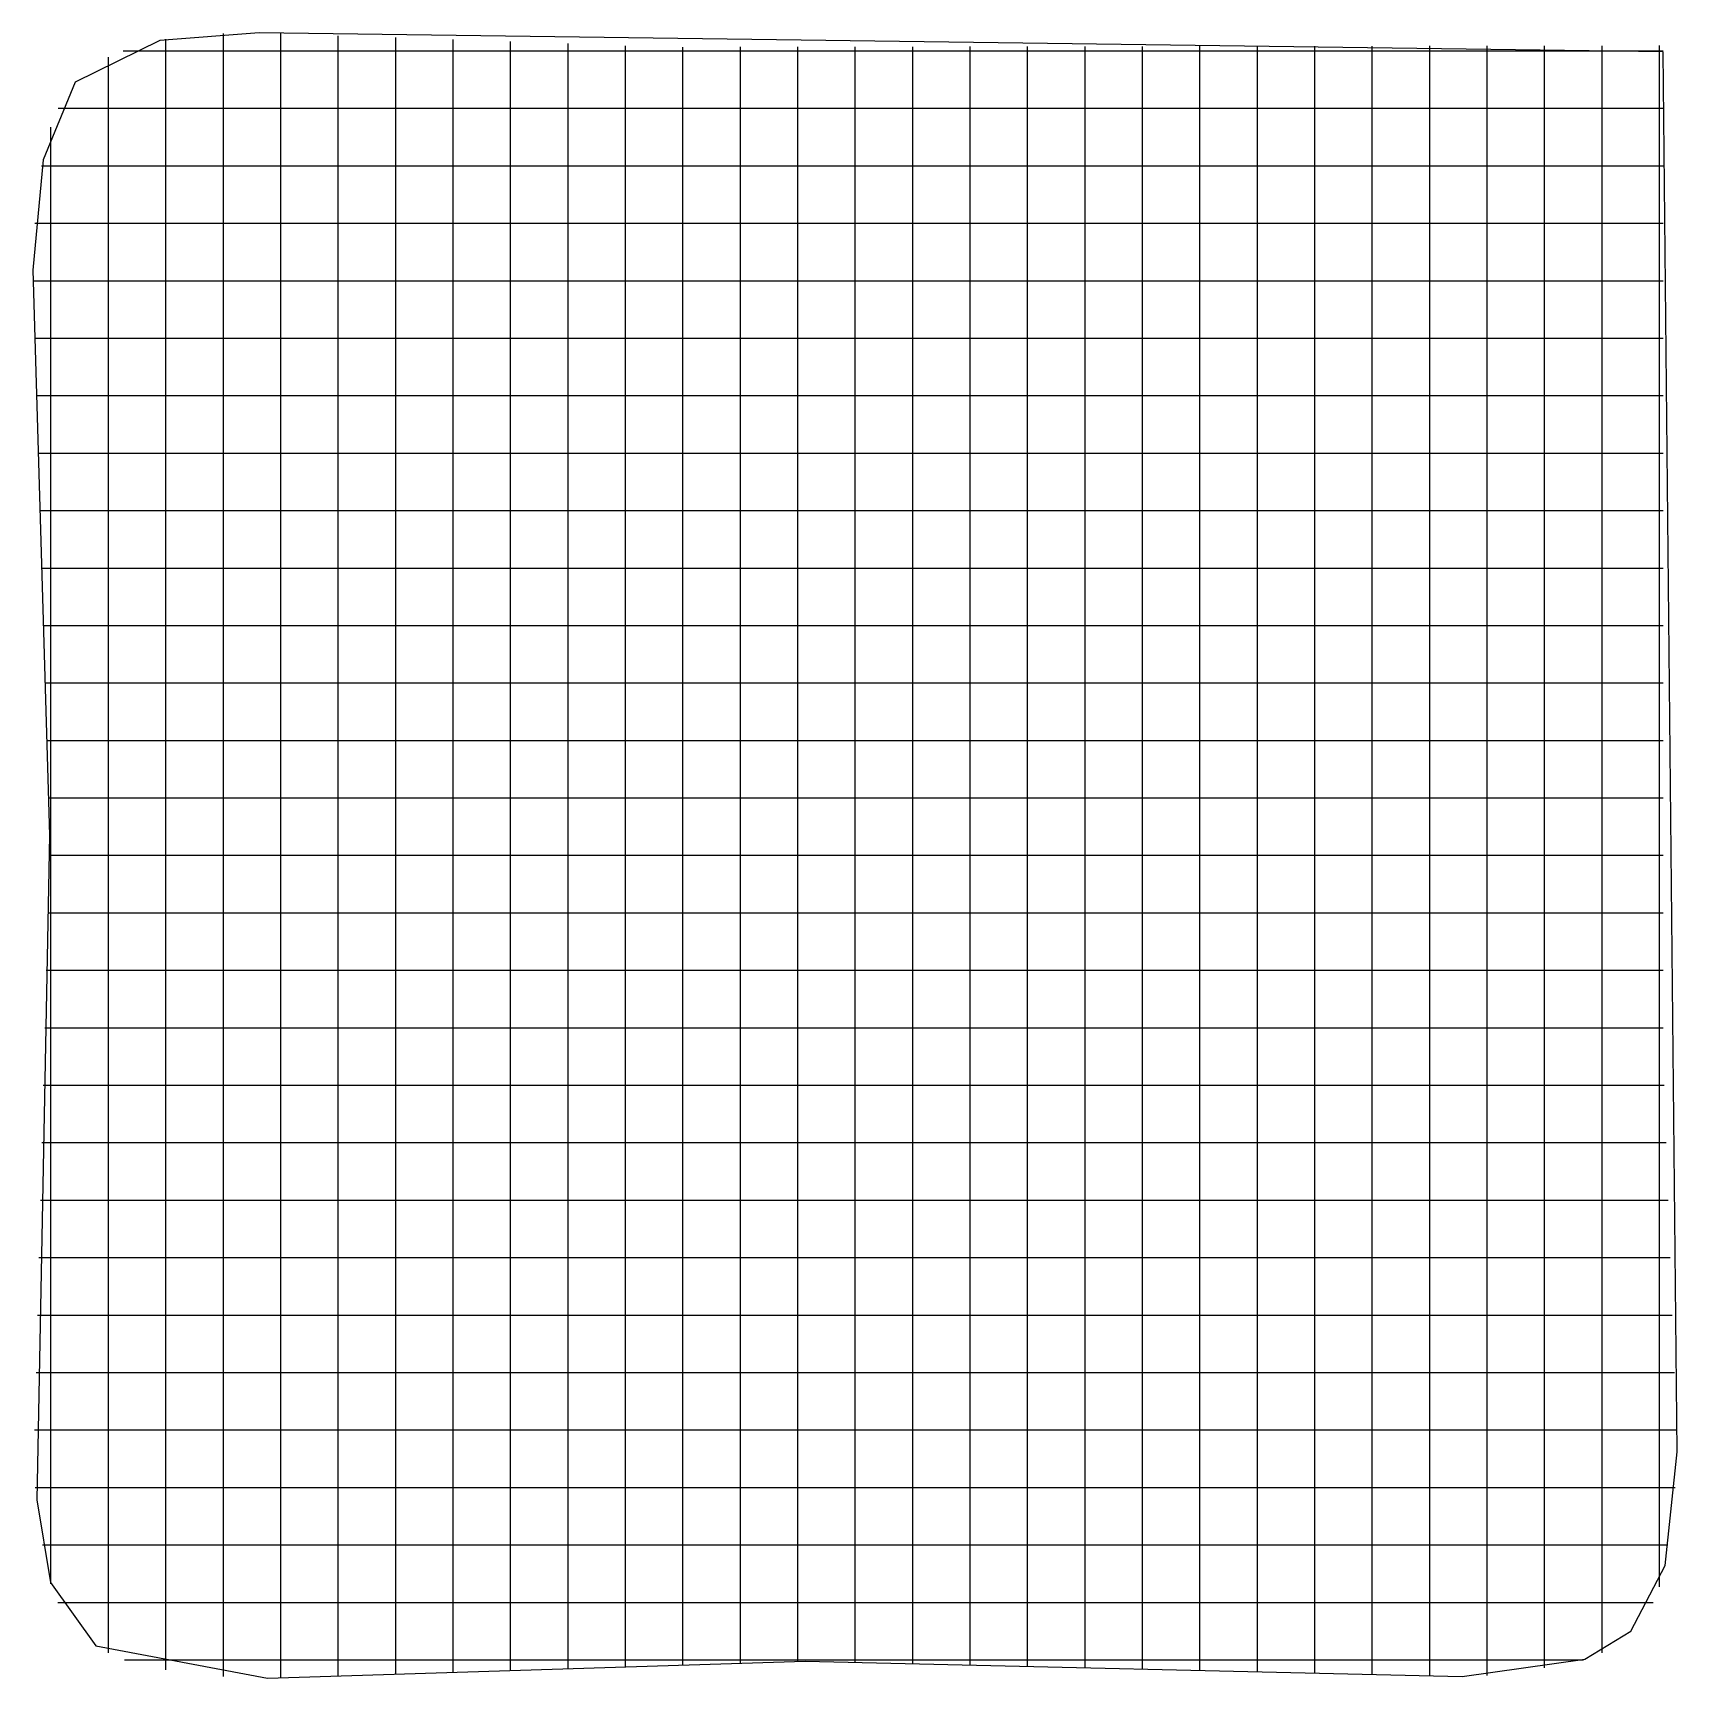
# Model space of a CAD drawing. Extents: x 0.4 to 14.7, y 0.4 to 14.7.
import ezdxf

# ---------------------------------------------------------------- set-up
doc = ezdxf.new("R2010")
doc.units = 0

msp = doc.modelspace()

# ---------------------------------------------------------------- linework, layer by layer
for p, q in [((2.404669, 14.748101), (1.539501, 14.680709)), ((2.404669, 14.748101), (1.539501, 14.680709)), ((14.623694, 14.583149), (2.404669, 14.748101)), ((14.623694, 14.583149), (2.404669, 14.748101)), ((1.539501, 14.680709), (0.802755, 14.3192)), ((1.539501, 14.680709), (0.802755, 14.3192)), ((1.592849, 14.472419), (1.592849, 14.695)), ((2.092849, 14.743), (2.092849, 14.743742)), ((2.092849, 14.520419), (2.092849, 14.743)), ((2.592849, 14.519419), (2.592849, 14.742)), ((3.092849, 14.501419), (3.092849, 14.724)), ((3.592849, 14.484419), (3.592849, 14.707)), ((4.092849, 14.689258), (4.092849, 14.69)), ((4.092849, 14.466677), (4.092849, 14.689258)), ((4.592849, 14.449419), (4.592849, 14.672)), ((5.092849, 14.432419), (5.092849, 14.655)), ((5.592849, 14.414419), (5.592849, 14.637)), ((6.092849, 14.402419), (6.092849, 14.625)), ((6.592849, 14.403419), (6.592849, 14.626)), ((7.092849, 14.404419), (7.092849, 14.627)), ((7.592849, 14.405419), (7.592849, 14.628)), ((8.092849, 14.405419), (8.092849, 14.628)), ((8.592849, 14.406419), (8.592849, 14.629)), ((9.092849, 14.407419), (9.092849, 14.63)), ((9.592849, 14.407419), (9.592849, 14.63)), ((10.092849, 14.408419), (10.092849, 14.631)), ((10.592849, 14.409419), (10.592849, 14.632)), ((11.092849, 14.410419), (11.092849, 14.633)), ((11.592849, 14.410419), (11.592849, 14.633)), ((12.092849, 14.411419), (12.092849, 14.634)), ((12.592849, 14.412419), (12.592849, 14.635)), ((13.092849, 14.635258), (13.092849, 14.636)), ((13.092849, 14.413419), (13.092849, 14.635258)), ((13.592849, 14.413419), (13.592849, 14.636)), ((14.092849, 14.414419), (14.092849, 14.637)), ((14.592849, 14.415419), (14.592849, 14.638)), ((1.092849, 14.536258), (1.092849, 14.537)), ((1.092849, 14.313677), (1.092849, 14.536258)), ((1.221, 14.592238), (1.443581, 14.592238)), ((1.221, 14.592238), (1.443581, 14.592238)), ((1.443581, 14.592238), (1.573903, 14.592238)), ((1.573903, 14.592238), (1.651323, 14.592238)), ((1.592849, 14.139258), (1.592849, 14.472419)), ((1.651323, 14.592238), (2.764226, 14.592238)), ((2.092849, 14.159903), (2.092849, 14.520419)), ((2.592849, 14.156839), (2.592849, 14.519419)), ((2.764226, 14.592238), (3.151323, 14.592238)), ((3.092849, 14.147613), (3.092849, 14.501419)), ((3.151323, 14.592238), (3.373903, 14.592238)), ((3.373903, 14.592238), (3.451323, 14.592238)), ((3.451323, 14.592238), (4.564226, 14.592238)), ((3.592849, 14.139129), (3.592849, 14.484419)), ((4.092849, 14.129645), (4.092849, 14.466677)), ((4.564226, 14.592238), (4.951323, 14.592238)), ((4.951323, 14.592238), (5.173903, 14.592238)), ((5.173903, 14.592238), (5.251323, 14.592238)), ((5.251323, 14.592238), (5.880484, 14.592238)), ((5.880484, 14.592238), (6.103065, 14.592238)), ((6.103065, 14.592238), (6.490161, 14.592238)), ((6.490161, 14.592238), (7.603065, 14.592238)), ((7.603065, 14.592238), (7.680484, 14.592238)), ((7.680484, 14.592238), (7.903065, 14.592238)), ((7.903065, 14.592238), (8.290161, 14.592238)), ((8.290161, 14.592238), (9.403065, 14.592238)), ((9.403065, 14.592238), (9.480484, 14.592238)), ((9.480484, 14.592238), (9.703065, 14.592238)), ((9.703065, 14.592238), (10.090161, 14.592238)), ((10.090161, 14.592238), (11.203065, 14.592238)), ((11.203065, 14.592238), (11.280484, 14.592238)), ((11.280484, 14.592238), (11.503065, 14.592238)), ((11.503065, 14.592238), (11.890161, 14.592238)), ((11.890161, 14.592238), (13.003065, 14.592238)), ((13.003065, 14.592238), (13.080484, 14.592238)), ((13.080484, 14.592238), (13.303065, 14.592238)), ((13.303065, 14.592238), (13.690161, 14.592238)), ((13.690161, 14.592238), (14.548581, 14.592238)), ((14.548581, 14.592238), (14.626, 14.592238)), ((14.746061, 2.401244), (14.623694, 14.583149)), ((14.746061, 2.401244), (14.623694, 14.583149)), ((0.802755, 14.3192), (0.523285, 13.644614)), ((0.802755, 14.3192), (0.523285, 13.644614)), ((4.592849, 14.121161), (4.592849, 14.449419)), ((5.092849, 14.112677), (5.092849, 14.432419)), ((5.592849, 14.103452), (5.592849, 14.414419)), ((6.092849, 14.098677), (6.092849, 14.402419)), ((6.592849, 14.10329), (6.592849, 14.403419)), ((7.092849, 14.108161), (7.092849, 14.404419)), ((7.592849, 14.107871), (7.592849, 14.405419)), ((8.092849, 14.104774), (8.092849, 14.405419)), ((8.592849, 14.102419), (8.592849, 14.406419)), ((9.092849, 14.100065), (9.092849, 14.407419)), ((9.592849, 14.096968), (9.592849, 14.407419)), ((10.092849, 14.094613), (10.092849, 14.408419)), ((10.592849, 14.092258), (10.592849, 14.409419)), ((11.092849, 14.089903), (11.092849, 14.410419)), ((11.592849, 14.086806), (11.592849, 14.410419)), ((12.092849, 14.084452), (12.092849, 14.411419)), ((12.592849, 14.082097), (12.592849, 14.412419)), ((13.092849, 14.082839), (13.092849, 14.413419)), ((13.592849, 14.100387), (13.592849, 14.413419)), ((14.092849, 14.134935), (14.092849, 14.414419)), ((14.592849, 14.28329), (14.592849, 14.415419)), ((1.092849, 14.06), (1.092849, 14.313677)), ((14.592849, 14.206129), (14.592849, 14.28329)), ((14.592849, 13.093226), (14.592849, 14.206129)), ((0.654, 14.092238), (0.876581, 14.092238)), ((0.654, 14.092238), (0.876581, 14.092238)), ((0.876581, 14.092238), (1.153226, 14.092238)), ((1.092849, 12.947097), (1.092849, 14.06)), ((1.153226, 14.092238), (2.266129, 14.092238)), ((1.592849, 13.026355), (1.592849, 14.139258)), ((2.092849, 13.047), (2.092849, 14.159903)), ((2.266129, 14.092238), (2.343548, 14.092238)), ((2.343548, 14.092238), (2.566129, 14.092238)), ((2.566129, 14.092238), (2.953226, 14.092238)), ((2.592849, 13.043194), (2.592849, 14.156839)), ((2.953226, 14.092238), (4.066129, 14.092238)), ((3.092849, 13.03471), (3.092849, 14.147613)), ((3.592849, 13.026226), (3.592849, 14.139129)), ((4.066129, 14.092238), (4.143548, 14.092238)), ((4.092849, 13.016742), (4.092849, 14.129645)), ((4.143548, 14.092238), (4.366129, 14.092238)), ((4.366129, 14.092238), (4.753226, 14.092238)), ((4.592849, 13.008258), (4.592849, 14.121161)), ((4.753226, 14.092238), (5.866129, 14.092238)), ((5.092849, 12.999774), (5.092849, 14.112677)), ((5.592849, 12.990548), (5.592849, 14.103452)), ((5.866129, 14.092238), (5.943548, 14.092238)), ((5.943548, 14.092238), (6.166129, 14.092238)), ((6.092849, 12.985774), (6.092849, 14.098677)), ((6.166129, 14.092238), (6.553226, 14.092238)), ((6.553226, 14.092238), (7.666129, 14.092238)), ((6.592849, 12.990387), (6.592849, 14.10329)), ((7.092849, 12.995258), (7.092849, 14.108161)), ((7.592849, 12.994226), (7.592849, 14.107871)), ((7.666129, 14.092238), (7.743548, 14.092238)), ((7.743548, 14.092238), (7.966129, 14.092238)), ((7.966129, 14.092238), (8.353226, 14.092238)), ((8.092849, 12.991871), (8.092849, 14.104774)), ((8.353226, 14.092238), (9.466129, 14.092238)), ((8.592849, 12.989516), (8.592849, 14.102419)), ((9.092849, 12.987161), (9.092849, 14.100065)), ((9.466129, 14.092238), (9.543548, 14.092238)), ((9.543548, 14.092238), (9.766129, 14.092238)), ((9.592849, 12.984065), (9.592849, 14.096968)), ((9.766129, 14.092238), (10.153226, 14.092238)), ((10.092849, 12.98171), (10.092849, 14.094613)), ((10.153226, 14.092238), (11.266129, 14.092238)), ((10.592849, 12.979355), (10.592849, 14.092258)), ((11.092849, 12.976258), (11.092849, 14.089903)), ((11.266129, 14.092238), (11.343548, 14.092238)), ((11.343548, 14.092238), (11.566129, 14.092238)), ((11.566129, 14.092238), (11.953226, 14.092238)), ((11.592849, 12.973903), (11.592849, 14.086806)), ((11.953226, 14.092238), (13.066129, 14.092238)), ((12.092849, 12.971548), (12.092849, 14.084452)), ((12.592849, 12.969194), (12.592849, 14.082097)), ((13.066129, 14.092238), (13.143548, 14.092238)), ((13.092849, 12.969194), (13.092849, 14.082839)), ((13.143548, 14.092238), (13.366129, 14.092238)), ((13.366129, 14.092238), (13.753226, 14.092238)), ((13.592849, 12.987484), (13.592849, 14.100387)), ((13.753226, 14.092238), (14.548581, 14.092238)), ((14.092849, 13.022032), (14.092849, 14.134935)), ((14.548581, 14.092238), (14.626, 14.092238)), ((0.592849, 13.909651), (0.592849, 13.929)), ((0.592849, 13.687046), (0.592849, 13.909651)), ((0.523285, 13.644614), (0.435302, 12.683558)), ((0.523285, 13.644614), (0.435302, 12.683558)), ((0.592849, 13.299968), (0.592849, 13.687046)), ((0.511, 13.592238), (0.733581, 13.592238)), ((0.511, 13.592238), (0.733581, 13.592238)), ((0.733581, 13.592238), (1.047129, 13.592238)), ((1.047129, 13.592238), (2.160032, 13.592238)), ((2.160032, 13.592238), (2.237452, 13.592238)), ((2.237452, 13.592238), (2.460032, 13.592238)), ((2.460032, 13.592238), (2.847129, 13.592238)), ((2.847129, 13.592238), (3.960032, 13.592238)), ((3.960032, 13.592238), (4.037452, 13.592238)), ((4.037452, 13.592238), (4.260032, 13.592238)), ((4.260032, 13.592238), (4.647129, 13.592238)), ((4.647129, 13.592238), (5.760032, 13.592238)), ((5.760032, 13.592238), (5.837452, 13.592238)), ((5.837452, 13.592238), (6.060032, 13.592238)), ((6.060032, 13.592238), (6.447129, 13.592238)), ((6.447129, 13.592238), (7.560032, 13.592238)), ((7.560032, 13.592238), (7.637452, 13.592238)), ((7.637452, 13.592238), (7.860032, 13.592238)), ((7.860032, 13.592238), (8.247129, 13.592238)), ((8.247129, 13.592238), (9.360032, 13.592238)), ((9.360032, 13.592238), (9.437452, 13.592238)), ((9.437452, 13.592238), (9.660032, 13.592238)), ((9.660032, 13.592238), (10.047129, 13.592238)), ((10.047129, 13.592238), (11.160032, 13.592238)), ((11.160032, 13.592238), (11.237452, 13.592238)), ((11.237452, 13.592238), (11.460032, 13.592238)), ((11.460032, 13.592238), (11.847129, 13.592238)), ((11.847129, 13.592238), (12.960032, 13.592238)), ((12.960032, 13.592238), (13.037452, 13.592238)), ((13.037452, 13.592238), (13.260032, 13.592238)), ((13.260032, 13.592238), (13.647129, 13.592238)), ((13.647129, 13.592238), (14.548581, 13.592238)), ((14.548581, 13.592238), (14.626, 13.592238)), ((0.592849, 12.187065), (0.592849, 13.299968)), ((0.451, 13.092238), (0.673581, 13.092238)), ((0.451, 13.092238), (0.673581, 13.092238)), ((0.673581, 13.092238), (1.002613, 13.092238)), ((1.002613, 13.092238), (2.115516, 13.092238)), ((2.092849, 12.969839), (2.092849, 13.047)), ((2.115516, 13.092238), (2.192935, 13.092238)), ((2.192935, 13.092238), (2.415516, 13.092238)), ((2.415516, 13.092238), (2.802613, 13.092238)), ((2.592849, 12.965774), (2.592849, 13.043194)), ((2.802613, 13.092238), (3.915516, 13.092238)), ((3.092849, 12.95729), (3.092849, 13.03471)), ((3.915516, 13.092238), (3.992935, 13.092238)), ((3.992935, 13.092238), (4.215516, 13.092238)), ((4.215516, 13.092238), (4.602613, 13.092238)), ((4.602613, 13.092238), (5.715516, 13.092238)), ((5.715516, 13.092238), (5.792935, 13.092238)), ((5.792935, 13.092238), (6.015516, 13.092238)), ((6.015516, 13.092238), (6.402613, 13.092238)), ((6.402613, 13.092238), (7.515516, 13.092238)), ((7.515516, 13.092238), (7.592935, 13.092238)), ((7.592935, 13.092238), (7.815516, 13.092238)), ((7.815516, 13.092238), (8.202613, 13.092238)), ((8.202613, 13.092238), (9.315516, 13.092238)), ((9.315516, 13.092238), (9.392935, 13.092238)), ((9.392935, 13.092238), (9.615516, 13.092238)), ((9.615516, 13.092238), (10.002613, 13.092238)), ((10.002613, 13.092238), (11.115516, 13.092238)), ((11.115516, 13.092238), (11.192935, 13.092238)), ((11.192935, 13.092238), (11.415516, 13.092238)), ((11.415516, 13.092238), (11.802613, 13.092238)), ((11.802613, 13.092238), (12.915516, 13.092238)), ((12.915516, 13.092238), (12.992935, 13.092238)), ((12.992935, 13.092238), (13.215516, 13.092238)), ((13.215516, 13.092238), (13.602613, 13.092238)), ((13.602613, 13.092238), (14.548581, 13.092238)), ((14.548581, 13.092238), (14.626, 13.092238)), ((14.592849, 12.705871), (14.592849, 13.093226)), ((1.092849, 12.869677), (1.092849, 12.947097)), ((1.592849, 12.948935), (1.592849, 13.026355)), ((1.592849, 12.726355), (1.592849, 12.948935)), ((2.092849, 12.747258), (2.092849, 12.969839)), ((2.592849, 12.743935), (2.592849, 12.965774)), ((3.092849, 12.73471), (3.092849, 12.95729)), ((3.592849, 12.948806), (3.592849, 13.026226)), ((3.592849, 12.726226), (3.592849, 12.948806)), ((4.092849, 12.939581), (4.092849, 13.016742)), ((4.092849, 12.717), (4.092849, 12.939581)), ((4.592849, 12.930839), (4.592849, 13.008258)), ((4.592849, 12.708258), (4.592849, 12.930839)), ((5.092849, 12.922355), (5.092849, 12.999774)), ((5.092849, 12.699774), (5.092849, 12.922355)), ((5.592849, 12.913129), (5.592849, 12.990548)), ((5.592849, 12.690548), (5.592849, 12.913129)), ((6.092849, 12.908355), (6.092849, 12.985774)), ((6.092849, 12.685774), (6.092849, 12.908355)), ((6.592849, 12.913226), (6.592849, 12.990387)), ((6.592849, 12.690645), (6.592849, 12.913226)), ((7.092849, 12.917839), (7.092849, 12.995258)), ((7.092849, 12.695258), (7.092849, 12.917839)), ((7.592849, 12.916806), (7.592849, 12.994226)), ((7.592849, 12.694968), (7.592849, 12.916806)), ((8.092849, 12.914452), (8.092849, 12.991871)), ((8.092849, 12.691871), (8.092849, 12.914452)), ((8.592849, 12.912097), (8.592849, 12.989516)), ((8.592849, 12.689516), (8.592849, 12.912097)), ((9.092849, 12.909742), (9.092849, 12.987161)), ((9.092849, 12.687161), (9.092849, 12.909742)), ((9.592849, 12.906645), (9.592849, 12.984065)), ((9.592849, 12.684065), (9.592849, 12.906645)), ((10.092849, 12.90429), (10.092849, 12.98171)), ((10.092849, 12.68171), (10.092849, 12.90429)), ((10.592849, 12.901935), (10.592849, 12.979355)), ((10.592849, 12.679355), (10.592849, 12.901935)), ((11.092849, 12.898839), (11.092849, 12.976258)), ((11.092849, 12.677), (11.092849, 12.898839)), ((11.592849, 12.896484), (11.592849, 12.973903)), ((11.592849, 12.673903), (11.592849, 12.896484)), ((12.092849, 12.894129), (12.092849, 12.971548)), ((12.092849, 12.671548), (12.092849, 12.894129)), ((12.592849, 12.891774), (12.592849, 12.969194)), ((12.592849, 12.669194), (12.592849, 12.891774)), ((13.092849, 12.891774), (13.092849, 12.969194)), ((13.092849, 12.669935), (13.092849, 12.891774)), ((13.592849, 12.910065), (13.592849, 12.987484)), ((13.592849, 12.687484), (13.592849, 12.910065)), ((14.092849, 12.944613), (14.092849, 13.022032)), ((14.092849, 12.722032), (14.092849, 12.944613)), ((1.092849, 12.647097), (1.092849, 12.869677)), ((2.092849, 12.359903), (2.092849, 12.747258)), ((2.592849, 12.356839), (2.592849, 12.743935)), ((0.435302, 12.683558), (0.579154, 7.768374)), ((0.435302, 12.683558), (0.579154, 7.768374)), ((1.092849, 12.26), (1.092849, 12.647097)), ((1.592849, 12.339258), (1.592849, 12.726355)), ((3.092849, 12.347613), (3.092849, 12.73471)), ((3.592849, 12.339129), (3.592849, 12.726226)), ((4.092849, 12.329645), (4.092849, 12.717)), ((4.592849, 12.321161), (4.592849, 12.708258)), ((5.092849, 12.312677), (5.092849, 12.699774)), ((5.592849, 12.303452), (5.592849, 12.690548)), ((6.092849, 12.298677), (6.092849, 12.685774)), ((6.592849, 12.30329), (6.592849, 12.690645)), ((7.092849, 12.308161), (7.092849, 12.695258)), ((7.592849, 12.307871), (7.592849, 12.694968)), ((8.092849, 12.304774), (8.092849, 12.691871)), ((8.592849, 12.302419), (8.592849, 12.689516)), ((9.092849, 12.300065), (9.092849, 12.687161)), ((9.592849, 12.296968), (9.592849, 12.684065)), ((10.092849, 12.294613), (10.092849, 12.68171)), ((10.592849, 12.292258), (10.592849, 12.679355)), ((11.092849, 12.289903), (11.092849, 12.677)), ((11.592849, 12.286806), (11.592849, 12.673903)), ((12.092849, 12.284452), (12.092849, 12.671548)), ((12.592849, 12.282097), (12.592849, 12.669194)), ((13.092849, 12.282839), (13.092849, 12.669935)), ((13.592849, 12.300387), (13.592849, 12.687484)), ((14.092849, 12.334935), (14.092849, 12.722032)), ((14.592849, 12.48329), (14.592849, 12.705871)), ((0.438, 12.592238), (0.660581, 12.592238)), ((0.438, 12.592238), (0.660581, 12.592238)), ((0.660581, 12.592238), (0.992968, 12.592238)), ((0.992968, 12.592238), (2.105871, 12.592238)), ((2.105871, 12.592238), (2.18329, 12.592238)), ((2.18329, 12.592238), (2.405871, 12.592238)), ((2.405871, 12.592238), (2.792968, 12.592238)), ((2.792968, 12.592238), (3.905871, 12.592238)), ((3.905871, 12.592238), (3.98329, 12.592238)), ((3.98329, 12.592238), (4.205871, 12.592238)), ((4.205871, 12.592238), (4.592968, 12.592238)), ((4.592968, 12.592238), (5.705871, 12.592238)), ((5.705871, 12.592238), (5.78329, 12.592238)), ((5.78329, 12.592238), (6.005871, 12.592238)), ((6.005871, 12.592238), (6.392968, 12.592238)), ((6.392968, 12.592238), (7.505871, 12.592238)), ((7.505871, 12.592238), (7.58329, 12.592238)), ((7.58329, 12.592238), (7.805871, 12.592238)), ((7.805871, 12.592238), (8.192968, 12.592238)), ((8.192968, 12.592238), (9.305871, 12.592238)), ((9.305871, 12.592238), (9.38329, 12.592238)), ((9.38329, 12.592238), (9.605871, 12.592238)), ((9.605871, 12.592238), (9.992968, 12.592238)), ((9.992968, 12.592238), (11.105871, 12.592238)), ((11.105871, 12.592238), (11.18329, 12.592238)), ((11.18329, 12.592238), (11.405871, 12.592238)), ((11.405871, 12.592238), (11.792968, 12.592238)), ((11.792968, 12.592238), (12.905871, 12.592238)), ((12.905871, 12.592238), (12.98329, 12.592238)), ((12.98329, 12.592238), (13.205871, 12.592238)), ((13.205871, 12.592238), (13.592968, 12.592238)), ((13.592968, 12.592238), (14.548581, 12.592238)), ((14.548581, 12.592238), (14.626, 12.592238)), ((14.592849, 12.406129), (14.592849, 12.48329)), ((1.592849, 11.226355), (1.592849, 12.339258)), ((2.092849, 11.247), (2.092849, 12.359903)), ((2.592849, 11.243194), (2.592849, 12.356839)), ((3.092849, 11.23471), (3.092849, 12.347613)), ((3.592849, 11.226226), (3.592849, 12.339129)), ((4.092849, 11.216742), (4.092849, 12.329645)), ((4.592849, 11.208258), (4.592849, 12.321161)), ((5.092849, 11.199774), (5.092849, 12.312677)), ((14.092849, 11.222032), (14.092849, 12.334935)), ((14.592849, 11.293226), (14.592849, 12.406129)), ((0.592849, 12.109645), (0.592849, 12.187065)), ((1.092849, 11.147097), (1.092849, 12.26)), ((5.592849, 11.190548), (5.592849, 12.303452)), ((6.092849, 11.185774), (6.092849, 12.298677)), ((6.592849, 11.190387), (6.592849, 12.30329)), ((7.092849, 11.195258), (7.092849, 12.308161)), ((7.592849, 11.194226), (7.592849, 12.307871)), ((8.092849, 11.191871), (8.092849, 12.304774)), ((8.592849, 11.189516), (8.592849, 12.302419)), ((9.092849, 11.187161), (9.092849, 12.300065)), ((9.592849, 11.184065), (9.592849, 12.296968)), ((10.092849, 11.18171), (10.092849, 12.294613)), ((10.592849, 11.179355), (10.592849, 12.292258)), ((11.092849, 11.176258), (11.092849, 12.289903)), ((11.592849, 11.173903), (11.592849, 12.286806)), ((12.092849, 11.171548), (12.092849, 12.284452)), ((12.592849, 11.169194), (12.592849, 12.282097)), ((13.092849, 11.169194), (13.092849, 12.282839)), ((13.592849, 11.187484), (13.592849, 12.300387)), ((0.453, 12.092238), (0.675581, 12.092238)), ((0.453, 12.092238), (0.675581, 12.092238)), ((0.592849, 11.887065), (0.592849, 12.109645)), ((0.675581, 12.092238), (1.004097, 12.092238)), ((1.004097, 12.092238), (2.117, 12.092238)), ((2.117, 12.092238), (2.194419, 12.092238)), ((2.194419, 12.092238), (2.417, 12.092238)), ((2.417, 12.092238), (2.804097, 12.092238)), ((2.804097, 12.092238), (3.917, 12.092238)), ((3.917, 12.092238), (3.994419, 12.092238)), ((3.994419, 12.092238), (4.217, 12.092238)), ((4.217, 12.092238), (4.604097, 12.092238)), ((4.604097, 12.092238), (5.717, 12.092238)), ((5.717, 12.092238), (5.794419, 12.092238)), ((5.794419, 12.092238), (6.017, 12.092238)), ((6.017, 12.092238), (6.404097, 12.092238)), ((6.404097, 12.092238), (7.517, 12.092238)), ((7.517, 12.092238), (7.594419, 12.092238)), ((7.594419, 12.092238), (7.817, 12.092238)), ((7.817, 12.092238), (8.204097, 12.092238)), ((8.204097, 12.092238), (9.317, 12.092238)), ((9.317, 12.092238), (9.394419, 12.092238)), ((9.394419, 12.092238), (9.617, 12.092238)), ((9.617, 12.092238), (10.004097, 12.092238)), ((10.004097, 12.092238), (11.117, 12.092238)), ((11.117, 12.092238), (11.194419, 12.092238)), ((11.194419, 12.092238), (11.417, 12.092238)), ((11.417, 12.092238), (11.804097, 12.092238)), ((11.804097, 12.092238), (12.917, 12.092238)), ((12.917, 12.092238), (12.994419, 12.092238)), ((12.994419, 12.092238), (13.217, 12.092238)), ((13.217, 12.092238), (13.604097, 12.092238)), ((13.604097, 12.092238), (14.548581, 12.092238)), ((14.548581, 12.092238), (14.626, 12.092238)), ((0.592849, 11.499968), (0.592849, 11.887065)), ((0.468, 11.592238), (0.690581, 11.592238)), ((0.468, 11.592238), (0.690581, 11.592238)), ((0.592849, 10.387065), (0.592849, 11.499968)), ((0.690581, 11.592238), (1.015226, 11.592238)), ((1.015226, 11.592238), (2.128129, 11.592238)), ((2.128129, 11.592238), (2.205548, 11.592238)), ((2.205548, 11.592238), (2.428129, 11.592238)), ((2.428129, 11.592238), (2.815226, 11.592238)), ((2.815226, 11.592238), (3.928129, 11.592238)), ((3.928129, 11.592238), (4.005548, 11.592238)), ((4.005548, 11.592238), (4.228129, 11.592238)), ((4.228129, 11.592238), (4.615226, 11.592238)), ((4.615226, 11.592238), (5.728129, 11.592238)), ((5.728129, 11.592238), (5.805548, 11.592238)), ((5.805548, 11.592238), (6.028129, 11.592238)), ((6.028129, 11.592238), (6.415226, 11.592238)), ((6.415226, 11.592238), (7.528129, 11.592238)), ((7.528129, 11.592238), (7.605548, 11.592238)), ((7.605548, 11.592238), (7.828129, 11.592238)), ((7.828129, 11.592238), (8.215226, 11.592238)), ((8.215226, 11.592238), (9.328129, 11.592238)), ((9.328129, 11.592238), (9.405548, 11.592238)), ((9.405548, 11.592238), (9.628129, 11.592238)), ((9.628129, 11.592238), (10.015226, 11.592238)), ((10.015226, 11.592238), (11.128129, 11.592238)), ((11.128129, 11.592238), (11.205548, 11.592238)), ((11.205548, 11.592238), (11.428129, 11.592238)), ((11.428129, 11.592238), (11.815226, 11.592238)), ((11.815226, 11.592238), (12.928129, 11.592238)), ((12.928129, 11.592238), (13.005548, 11.592238)), ((13.005548, 11.592238), (13.228129, 11.592238)), ((13.228129, 11.592238), (13.615226, 11.592238)), ((13.615226, 11.592238), (14.548581, 11.592238)), ((14.548581, 11.592238), (14.626, 11.592238)), ((1.592849, 11.148935), (1.592849, 11.226355)), ((2.092849, 11.169839), (2.092849, 11.247)), ((2.092849, 10.947258), (2.092849, 11.169839)), ((2.592849, 11.165774), (2.592849, 11.243194)), ((2.592849, 10.943935), (2.592849, 11.165774)), ((3.092849, 11.15729), (3.092849, 11.23471)), ((3.592849, 11.148806), (3.592849, 11.226226)), ((4.092849, 11.139581), (4.092849, 11.216742)), ((4.592849, 11.130839), (4.592849, 11.208258)), ((5.092849, 11.122355), (5.092849, 11.199774)), ((5.592849, 11.113129), (5.592849, 11.190548)), ((6.092849, 11.108355), (6.092849, 11.185774)), ((6.592849, 11.113226), (6.592849, 11.190387)), ((7.092849, 11.117839), (7.092849, 11.195258)), ((7.592849, 11.116806), (7.592849, 11.194226)), ((8.092849, 11.114452), (8.092849, 11.191871)), ((8.592849, 11.112097), (8.592849, 11.189516)), ((9.092849, 11.109742), (9.092849, 11.187161)), ((9.592849, 11.106645), (9.592849, 11.184065)), ((10.092849, 11.10429), (10.092849, 11.18171)), ((10.592849, 11.101935), (10.592849, 11.179355)), ((11.092849, 11.098839), (11.092849, 11.176258)), ((11.592849, 11.096484), (11.592849, 11.173903)), ((12.092849, 11.094129), (12.092849, 11.171548)), ((12.592849, 11.091774), (12.592849, 11.169194)), ((13.092849, 11.091774), (13.092849, 11.169194)), ((13.592849, 11.110065), (13.592849, 11.187484)), ((14.092849, 11.144613), (14.092849, 11.222032)), ((14.592849, 10.905871), (14.592849, 11.293226)), ((0.484, 11.092238), (0.706581, 11.092238)), ((0.484, 11.092238), (0.706581, 11.092238)), ((0.706581, 11.092238), (1.027097, 11.092238)), ((1.027097, 11.092238), (2.14, 11.092238)), ((1.092849, 11.069677), (1.092849, 11.147097)), ((1.092849, 10.847097), (1.092849, 11.069677)), ((1.592849, 10.926355), (1.592849, 11.148935)), ((2.14, 11.092238), (2.217419, 11.092238)), ((2.217419, 11.092238), (2.44, 11.092238)), ((2.44, 11.092238), (2.827097, 11.092238)), ((2.827097, 11.092238), (3.94, 11.092238)), ((3.092849, 10.93471), (3.092849, 11.15729)), ((3.592849, 10.926226), (3.592849, 11.148806)), ((3.94, 11.092238), (4.017419, 11.092238)), ((4.017419, 11.092238), (4.24, 11.092238)), ((4.092849, 10.917), (4.092849, 11.139581)), ((4.24, 11.092238), (4.627097, 11.092238)), ((4.592849, 10.908258), (4.592849, 11.130839)), ((4.627097, 11.092238), (5.74, 11.092238)), ((5.092849, 10.899774), (5.092849, 11.122355)), ((5.592849, 10.890548), (5.592849, 11.113129)), ((5.74, 11.092238), (5.817419, 11.092238)), ((5.817419, 11.092238), (6.04, 11.092238)), ((6.04, 11.092238), (6.427097, 11.092238)), ((6.092849, 10.885774), (6.092849, 11.108355)), ((6.427097, 11.092238), (7.54, 11.092238)), ((6.592849, 10.890645), (6.592849, 11.113226)), ((7.092849, 10.895258), (7.092849, 11.117839)), ((7.54, 11.092238), (7.617419, 11.092238)), ((7.592849, 10.894968), (7.592849, 11.116806)), ((7.617419, 11.092238), (7.84, 11.092238)), ((7.84, 11.092238), (8.227097, 11.092238)), ((8.092849, 10.891871), (8.092849, 11.114452)), ((8.227097, 11.092238), (9.34, 11.092238)), ((8.592849, 10.889516), (8.592849, 11.112097)), ((9.092849, 10.887161), (9.092849, 11.109742)), ((9.34, 11.092238), (9.417419, 11.092238)), ((9.417419, 11.092238), (9.64, 11.092238)), ((9.592849, 10.884065), (9.592849, 11.106645)), ((9.64, 11.092238), (10.027097, 11.092238)), ((10.027097, 11.092238), (11.14, 11.092238)), ((10.092849, 10.88171), (10.092849, 11.10429)), ((10.592849, 10.879355), (10.592849, 11.101935)), ((11.092849, 10.877), (11.092849, 11.098839)), ((11.14, 11.092238), (11.217419, 11.092238)), ((11.217419, 11.092238), (11.44, 11.092238)), ((11.44, 11.092238), (11.827097, 11.092238)), ((11.592849, 10.873903), (11.592849, 11.096484)), ((11.827097, 11.092238), (12.94, 11.092238)), ((12.092849, 10.871548), (12.092849, 11.094129)), ((12.592849, 10.869194), (12.592849, 11.091774)), ((12.94, 11.092238), (13.017419, 11.092238)), ((13.017419, 11.092238), (13.24, 11.092238)), ((13.092849, 10.869935), (13.092849, 11.091774)), ((13.24, 11.092238), (13.627097, 11.092238)), ((13.592849, 10.887484), (13.592849, 11.110065)), ((13.627097, 11.092238), (14.548581, 11.092238)), ((14.092849, 10.922032), (14.092849, 11.144613)), ((14.548581, 11.092238), (14.626, 11.092238)), ((1.592849, 10.539258), (1.592849, 10.926355)), ((2.092849, 10.559903), (2.092849, 10.947258)), ((2.592849, 10.556839), (2.592849, 10.943935)), ((3.092849, 10.547613), (3.092849, 10.93471)), ((3.592849, 10.539129), (3.592849, 10.926226)), ((4.092849, 10.529645), (4.092849, 10.917)), ((4.592849, 10.521161), (4.592849, 10.908258)), ((5.092849, 10.512677), (5.092849, 10.899774)), ((5.592849, 10.503452), (5.592849, 10.890548)), ((6.092849, 10.498677), (6.092849, 10.885774)), ((6.592849, 10.50329), (6.592849, 10.890645)), ((7.092849, 10.508161), (7.092849, 10.895258)), ((7.592849, 10.507871), (7.592849, 10.894968)), ((8.092849, 10.504774), (8.092849, 10.891871)), ((8.592849, 10.502419), (8.592849, 10.889516)), ((9.092849, 10.500065), (9.092849, 10.887161)), ((9.592849, 10.496968), (9.592849, 10.884065)), ((10.092849, 10.494613), (10.092849, 10.88171)), ((10.592849, 10.492258), (10.592849, 10.879355)), ((13.592849, 10.500387), (13.592849, 10.887484)), ((14.092849, 10.534935), (14.092849, 10.922032)), ((14.592849, 10.68329), (14.592849, 10.905871)), ((1.092849, 10.46), (1.092849, 10.847097)), ((11.092849, 10.489903), (11.092849, 10.877)), ((11.592849, 10.486806), (11.592849, 10.873903)), ((12.092849, 10.484452), (12.092849, 10.871548)), ((12.592849, 10.482097), (12.592849, 10.869194)), ((13.092849, 10.482839), (13.092849, 10.869935)), ((14.592849, 10.606129), (14.592849, 10.68329)), ((14.592849, 9.493226), (14.592849, 10.606129)), ((0.499, 10.592238), (0.721581, 10.592238)), ((0.499, 10.592238), (0.721581, 10.592238)), ((0.721581, 10.592238), (1.038226, 10.592238)), ((1.038226, 10.592238), (2.151129, 10.592238)), ((1.092849, 9.347097), (1.092849, 10.46)), ((1.592849, 9.426355), (1.592849, 10.539258)), ((2.092849, 9.447), (2.092849, 10.559903)), ((2.151129, 10.592238), (2.228548, 10.592238)), ((2.228548, 10.592238), (2.451129, 10.592238)), ((2.451129, 10.592238), (2.838226, 10.592238)), ((2.592849, 9.443194), (2.592849, 10.556839)), ((2.838226, 10.592238), (3.951129, 10.592238)), ((3.092849, 9.43471), (3.092849, 10.547613)), ((3.592849, 9.426226), (3.592849, 10.539129)), ((3.951129, 10.592238), (4.028548, 10.592238)), ((4.028548, 10.592238), (4.251129, 10.592238)), ((4.092849, 9.416742), (4.092849, 10.529645)), ((4.251129, 10.592238), (4.638226, 10.592238)), ((4.592849, 9.408258), (4.592849, 10.521161)), ((4.638226, 10.592238), (5.751129, 10.592238)), ((5.092849, 9.399774), (5.092849, 10.512677)), ((5.592849, 9.390548), (5.592849, 10.503452)), ((5.751129, 10.592238), (5.828548, 10.592238)), ((5.828548, 10.592238), (6.051129, 10.592238)), ((6.051129, 10.592238), (6.438226, 10.592238)), ((6.092849, 9.385774), (6.092849, 10.498677)), ((6.438226, 10.592238), (7.551129, 10.592238)), ((6.592849, 9.390387), (6.592849, 10.50329)), ((7.092849, 9.395258), (7.092849, 10.508161)), ((7.551129, 10.592238), (7.628548, 10.592238)), ((7.592849, 9.394226), (7.592849, 10.507871)), ((7.628548, 10.592238), (7.851129, 10.592238)), ((7.851129, 10.592238), (8.238226, 10.592238)), ((8.092849, 9.391871), (8.092849, 10.504774)), ((8.238226, 10.592238), (9.351129, 10.592238)), ((8.592849, 9.389516), (8.592849, 10.502419)), ((9.092849, 9.387161), (9.092849, 10.500065)), ((9.351129, 10.592238), (9.428548, 10.592238)), ((9.428548, 10.592238), (9.651129, 10.592238)), ((9.592849, 9.384065), (9.592849, 10.496968)), ((9.651129, 10.592238), (10.038226, 10.592238)), ((10.038226, 10.592238), (11.151129, 10.592238)), ((10.092849, 9.38171), (10.092849, 10.494613)), ((10.592849, 9.379355), (10.592849, 10.492258)), ((11.092849, 9.376258), (11.092849, 10.489903)), ((11.151129, 10.592238), (11.228548, 10.592238)), ((11.228548, 10.592238), (11.451129, 10.592238)), ((11.451129, 10.592238), (11.838226, 10.592238)), ((11.592849, 9.373903), (11.592849, 10.486806)), ((11.838226, 10.592238), (12.951129, 10.592238)), ((12.092849, 9.371548), (12.092849, 10.484452)), ((12.592849, 9.369194), (12.592849, 10.482097)), ((12.951129, 10.592238), (13.028548, 10.592238)), ((13.028548, 10.592238), (13.251129, 10.592238)), ((13.092849, 9.369194), (13.092849, 10.482839)), ((13.251129, 10.592238), (13.638226, 10.592238)), ((13.592849, 9.387484), (13.592849, 10.500387)), ((13.638226, 10.592238), (14.548581, 10.592238)), ((14.092849, 9.422032), (14.092849, 10.534935)), ((14.548581, 10.592238), (14.626, 10.592238)), ((0.592849, 10.309645), (0.592849, 10.387065)), ((0.592849, 10.087065), (0.592849, 10.309645)), ((0.514, 10.092238), (0.736581, 10.092238)), ((0.514, 10.092238), (0.736581, 10.092238)), ((0.592849, 9.699968), (0.592849, 10.087065)), ((0.736581, 10.092238), (1.049355, 10.092238)), ((1.049355, 10.092238), (2.162258, 10.092238)), ((2.162258, 10.092238), (2.239677, 10.092238)), ((2.239677, 10.092238), (2.462258, 10.092238)), ((2.462258, 10.092238), (2.849355, 10.092238)), ((2.849355, 10.092238), (3.962258, 10.092238)), ((3.962258, 10.092238), (4.039677, 10.092238)), ((4.039677, 10.092238), (4.262258, 10.092238)), ((4.262258, 10.092238), (4.649355, 10.092238)), ((4.649355, 10.092238), (5.762258, 10.092238)), ((5.762258, 10.092238), (5.839677, 10.092238)), ((5.839677, 10.092238), (6.062258, 10.092238)), ((6.062258, 10.092238), (6.449355, 10.092238)), ((6.449355, 10.092238), (7.562258, 10.092238)), ((7.562258, 10.092238), (7.639677, 10.092238)), ((7.639677, 10.092238), (7.862258, 10.092238)), ((7.862258, 10.092238), (8.249355, 10.092238)), ((8.249355, 10.092238), (9.362258, 10.092238)), ((9.362258, 10.092238), (9.439677, 10.092238)), ((9.439677, 10.092238), (9.662258, 10.092238)), ((9.662258, 10.092238), (10.049355, 10.092238)), ((10.049355, 10.092238), (11.162258, 10.092238)), ((11.162258, 10.092238), (11.239677, 10.092238)), ((11.239677, 10.092238), (11.462258, 10.092238)), ((11.462258, 10.092238), (11.849355, 10.092238)), ((11.849355, 10.092238), (12.962258, 10.092238)), ((12.962258, 10.092238), (13.039677, 10.092238)), ((13.039677, 10.092238), (13.262258, 10.092238)), ((13.262258, 10.092238), (13.649355, 10.092238)), ((13.649355, 10.092238), (14.548581, 10.092238)), ((14.548581, 10.092238), (14.626, 10.092238)), ((0.529, 9.592238), (0.751581, 9.592238)), ((0.529, 9.592238), (0.751581, 9.592238)), ((0.592849, 8.587065), (0.592849, 9.699968)), ((0.751581, 9.592238), (1.060484, 9.592238)), ((1.060484, 9.592238), (2.174129, 9.592238)), ((2.174129, 9.592238), (2.251548, 9.592238)), ((2.251548, 9.592238), (2.473387, 9.592238)), ((2.473387, 9.592238), (2.860484, 9.592238)), ((2.860484, 9.592238), (3.974129, 9.592238)), ((3.974129, 9.592238), (4.051548, 9.592238)), ((4.051548, 9.592238), (4.273387, 9.592238)), ((4.273387, 9.592238), (4.660484, 9.592238)), ((4.660484, 9.592238), (5.774129, 9.592238)), ((5.774129, 9.592238), (5.851548, 9.592238)), ((5.851548, 9.592238), (6.073387, 9.592238)), ((6.073387, 9.592238), (6.460484, 9.592238)), ((6.460484, 9.592238), (7.574129, 9.592238)), ((7.574129, 9.592238), (7.651548, 9.592238)), ((7.651548, 9.592238), (7.873387, 9.592238)), ((7.873387, 9.592238), (8.260484, 9.592238)), ((8.260484, 9.592238), (9.374129, 9.592238)), ((9.374129, 9.592238), (9.451548, 9.592238)), ((9.451548, 9.592238), (9.673387, 9.592238)), ((9.673387, 9.592238), (10.060484, 9.592238)), ((10.060484, 9.592238), (11.174129, 9.592238)), ((11.174129, 9.592238), (11.251548, 9.592238)), ((11.251548, 9.592238), (11.473387, 9.592238)), ((11.473387, 9.592238), (11.860484, 9.592238)), ((11.860484, 9.592238), (12.974129, 9.592238)), ((12.974129, 9.592238), (13.051548, 9.592238)), ((13.051548, 9.592238), (13.273387, 9.592238)), ((13.273387, 9.592238), (13.660484, 9.592238)), ((13.660484, 9.592238), (14.548581, 9.592238)), ((14.548581, 9.592238), (14.626, 9.592238)), ((14.592849, 9.105871), (14.592849, 9.493226)), ((1.092849, 9.269677), (1.092849, 9.347097)), ((1.592849, 9.348935), (1.592849, 9.426355)), ((1.592849, 9.126355), (1.592849, 9.348935)), ((2.092849, 9.369839), (2.092849, 9.447)), ((2.092849, 9.147258), (2.092849, 9.369839)), ((2.592849, 9.365774), (2.592849, 9.443194)), ((2.592849, 9.143935), (2.592849, 9.365774)), ((3.092849, 9.35729), (3.092849, 9.43471)), ((3.092849, 9.13471), (3.092849, 9.35729)), ((3.592849, 9.348806), (3.592849, 9.426226)), ((3.592849, 9.126226), (3.592849, 9.348806)), ((4.092849, 9.339581), (4.092849, 9.416742)), ((4.092849, 9.117), (4.092849, 9.339581)), ((4.592849, 9.330839), (4.592849, 9.408258)), ((4.592849, 9.108258), (4.592849, 9.330839)), ((5.092849, 9.322355), (5.092849, 9.399774)), ((5.092849, 9.099774), (5.092849, 9.322355)), ((5.592849, 9.313129), (5.592849, 9.390548)), ((5.592849, 9.090548), (5.592849, 9.313129)), ((6.092849, 9.308355), (6.092849, 9.385774)), ((6.092849, 9.085774), (6.092849, 9.308355)), ((6.592849, 9.313226), (6.592849, 9.390387)), ((6.592849, 9.090645), (6.592849, 9.313226)), ((7.092849, 9.317839), (7.092849, 9.395258)), ((7.092849, 9.095258), (7.092849, 9.317839)), ((7.592849, 9.316806), (7.592849, 9.394226)), ((7.592849, 9.094968), (7.592849, 9.316806)), ((8.092849, 9.314452), (8.092849, 9.391871)), ((8.092849, 9.091871), (8.092849, 9.314452)), ((8.592849, 9.312097), (8.592849, 9.389516)), ((8.592849, 9.089516), (8.592849, 9.312097)), ((9.092849, 9.309742), (9.092849, 9.387161)), ((9.092849, 9.087161), (9.092849, 9.309742)), ((9.592849, 9.306645), (9.592849, 9.384065)), ((9.592849, 9.084065), (9.592849, 9.306645)), ((10.092849, 9.30429), (10.092849, 9.38171)), ((10.592849, 9.301935), (10.592849, 9.379355)), ((11.092849, 9.298839), (11.092849, 9.376258)), ((11.592849, 9.296484), (11.592849, 9.373903)), ((12.092849, 9.294129), (12.092849, 9.371548)), ((12.592849, 9.291774), (12.592849, 9.369194)), ((13.092849, 9.291774), (13.092849, 9.369194)), ((13.592849, 9.310065), (13.592849, 9.387484)), ((13.592849, 9.087484), (13.592849, 9.310065)), ((14.092849, 9.344613), (14.092849, 9.422032)), ((14.092849, 9.122032), (14.092849, 9.344613)), ((1.092849, 9.047097), (1.092849, 9.269677)), ((10.092849, 9.08171), (10.092849, 9.30429)), ((10.592849, 9.079355), (10.592849, 9.301935)), ((11.092849, 9.077), (11.092849, 9.298839)), ((11.592849, 9.073903), (11.592849, 9.296484)), ((12.092849, 9.071548), (12.092849, 9.294129)), ((12.592849, 9.069194), (12.592849, 9.291774)), ((13.092849, 9.069935), (13.092849, 9.291774)), ((0.545, 9.092238), (0.767581, 9.092238)), ((0.545, 9.092238), (0.767581, 9.092238)), ((0.767581, 9.092238), (1.072355, 9.092238)), ((1.072355, 9.092238), (2.185258, 9.092238)), ((1.092849, 8.66), (1.092849, 9.047097)), ((1.592849, 8.739258), (1.592849, 9.126355)), ((2.092849, 8.759903), (2.092849, 9.147258)), ((2.185258, 9.092238), (2.262677, 9.092238)), ((2.262677, 9.092238), (2.485258, 9.092238)), ((2.485258, 9.092238), (2.872355, 9.092238)), ((2.592849, 8.756839), (2.592849, 9.143935)), ((2.872355, 9.092238), (3.985258, 9.092238)), ((3.092849, 8.747613), (3.092849, 9.13471)), ((3.592849, 8.739129), (3.592849, 9.126226)), ((3.985258, 9.092238), (4.062677, 9.092238)), ((4.062677, 9.092238), (4.285258, 9.092238)), ((4.092849, 8.729645), (4.092849, 9.117)), ((4.285258, 9.092238), (4.672355, 9.092238)), ((4.592849, 8.721161), (4.592849, 9.108258)), ((4.672355, 9.092238), (5.785258, 9.092238)), ((5.092849, 8.712677), (5.092849, 9.099774)), ((5.592849, 8.703452), (5.592849, 9.090548)), ((5.785258, 9.092238), (5.862677, 9.092238)), ((5.862677, 9.092238), (6.085258, 9.092238)), ((6.085258, 9.092238), (6.472355, 9.092238)), ((6.092849, 8.698677), (6.092849, 9.085774)), ((6.472355, 9.092238), (7.585258, 9.092238)), ((6.592849, 8.70329), (6.592849, 9.090645)), ((7.092849, 8.708161), (7.092849, 9.095258)), ((7.585258, 9.092238), (7.662677, 9.092238)), ((7.592849, 8.707871), (7.592849, 9.094968)), ((7.662677, 9.092238), (7.885258, 9.092238)), ((7.885258, 9.092238), (8.272355, 9.092238)), ((8.092849, 8.704774), (8.092849, 9.091871)), ((8.272355, 9.092238), (9.385258, 9.092238)), ((8.592849, 8.702419), (8.592849, 9.089516)), ((9.092849, 8.700065), (9.092849, 9.087161)), ((9.385258, 9.092238), (9.462677, 9.092238)), ((9.462677, 9.092238), (9.685258, 9.092238)), ((9.592849, 8.696968), (9.592849, 9.084065)), ((9.685258, 9.092238), (10.072355, 9.092238)), ((10.072355, 9.092238), (11.185258, 9.092238)), ((10.092849, 8.694613), (10.092849, 9.08171)), ((10.592849, 8.692258), (10.592849, 9.079355)), ((11.092849, 8.689903), (11.092849, 9.077)), ((11.185258, 9.092238), (11.262677, 9.092238)), ((11.262677, 9.092238), (11.485258, 9.092238)), ((11.485258, 9.092238), (11.872355, 9.092238)), ((11.592849, 8.686806), (11.592849, 9.073903)), ((11.872355, 9.092238), (12.985258, 9.092238)), ((12.092849, 8.684452), (12.092849, 9.071548)), ((12.592849, 8.682097), (12.592849, 9.069194)), ((12.985258, 9.092238), (13.062677, 9.092238)), ((13.062677, 9.092238), (13.285258, 9.092238)), ((13.092849, 8.682839), (13.092849, 9.069935)), ((13.285258, 9.092238), (13.672355, 9.092238)), ((13.592849, 8.700387), (13.592849, 9.087484)), ((13.672355, 9.092238), (14.548581, 9.092238)), ((14.092849, 8.734935), (14.092849, 9.122032)), ((14.548581, 9.092238), (14.626, 9.092238)), ((14.592849, 8.88329), (14.592849, 9.105871)), ((14.592849, 8.806129), (14.592849, 8.88329)), ((1.592849, 7.626355), (1.592849, 8.739258)), ((2.092849, 7.647), (2.092849, 8.759903)), ((2.592849, 7.643194), (2.592849, 8.756839)), ((3.092849, 7.63471), (3.092849, 8.747613)), ((3.592849, 7.626226), (3.592849, 8.739129)), ((14.092849, 7.622032), (14.092849, 8.734935)), ((14.592849, 7.693226), (14.592849, 8.806129)), ((0.56, 8.592238), (0.782581, 8.592238)), ((0.56, 8.592238), (0.782581, 8.592238)), ((0.782581, 8.592238), (1.083484, 8.592238)), ((1.083484, 8.592238), (2.196387, 8.592238)), ((1.092849, 7.547097), (1.092849, 8.66)), ((2.196387, 8.592238), (2.273806, 8.592238)), ((2.273806, 8.592238), (2.496387, 8.592238)), ((2.496387, 8.592238), (2.883484, 8.592238)), ((2.883484, 8.592238), (3.996387, 8.592238)), ((3.996387, 8.592238), (4.073806, 8.592238)), ((4.073806, 8.592238), (4.296387, 8.592238)), ((4.092849, 7.616742), (4.092849, 8.729645)), ((4.296387, 8.592238), (4.683484, 8.592238)), ((4.592849, 7.608258), (4.592849, 8.721161)), ((4.683484, 8.592238), (5.796387, 8.592238)), ((5.092849, 7.599774), (5.092849, 8.712677)), ((5.592849, 7.590548), (5.592849, 8.703452)), ((5.796387, 8.592238), (5.873806, 8.592238)), ((5.873806, 8.592238), (6.096387, 8.592238)), ((6.092849, 7.585774), (6.092849, 8.698677)), ((6.096387, 8.592238), (6.483484, 8.592238)), ((6.483484, 8.592238), (7.596387, 8.592238)), ((6.592849, 7.590387), (6.592849, 8.70329)), ((7.092849, 7.595258), (7.092849, 8.708161)), ((7.592849, 7.594226), (7.592849, 8.707871)), ((7.596387, 8.592238), (7.673806, 8.592238)), ((7.673806, 8.592238), (7.896387, 8.592238)), ((7.896387, 8.592238), (8.283484, 8.592238)), ((8.092849, 7.591871), (8.092849, 8.704774)), ((8.283484, 8.592238), (9.396387, 8.592238)), ((8.592849, 7.589516), (8.592849, 8.702419)), ((9.092849, 7.587161), (9.092849, 8.700065)), ((9.396387, 8.592238), (9.473806, 8.592238)), ((9.473806, 8.592238), (9.696387, 8.592238)), ((9.592849, 7.584065), (9.592849, 8.696968)), ((9.696387, 8.592238), (10.083484, 8.592238)), ((10.083484, 8.592238), (11.196387, 8.592238)), ((10.092849, 7.58171), (10.092849, 8.694613)), ((10.592849, 7.579355), (10.592849, 8.692258)), ((11.092849, 7.576258), (11.092849, 8.689903)), ((11.196387, 8.592238), (11.273806, 8.592238)), ((11.273806, 8.592238), (11.496387, 8.592238)), ((11.496387, 8.592238), (11.883484, 8.592238)), ((11.592849, 7.573903), (11.592849, 8.686806)), ((11.883484, 8.592238), (12.996387, 8.592238)), ((12.092849, 7.571548), (12.092849, 8.684452)), ((12.592849, 7.569194), (12.592849, 8.682097)), ((12.996387, 8.592238), (13.073806, 8.592238)), ((13.073806, 8.592238), (13.296387, 8.592238)), ((13.092849, 7.569194), (13.092849, 8.682839)), ((13.296387, 8.592238), (13.683484, 8.592238)), ((13.592849, 7.587484), (13.592849, 8.700387)), ((13.683484, 8.592238), (14.548581, 8.592238)), ((14.548581, 8.592238), (14.626, 8.592238)), ((0.592849, 8.509645), (0.592849, 8.587065)), ((0.592849, 8.287065), (0.592849, 8.509645)), ((0.592849, 7.899968), (0.592849, 8.287065)), ((0.575, 8.092238), (0.797581, 8.092238)), ((0.575, 8.092238), (0.797581, 8.092238)), ((0.797581, 8.092238), (1.094613, 8.092238)), ((1.094613, 8.092238), (2.208258, 8.092238)), ((2.208258, 8.092238), (2.285677, 8.092238)), ((2.285677, 8.092238), (2.507516, 8.092238)), ((2.507516, 8.092238), (2.894613, 8.092238)), ((2.894613, 8.092238), (4.008258, 8.092238)), ((4.008258, 8.092238), (4.085677, 8.092238)), ((4.085677, 8.092238), (4.307516, 8.092238)), ((4.307516, 8.092238), (4.694613, 8.092238)), ((4.694613, 8.092238), (5.808258, 8.092238)), ((5.808258, 8.092238), (5.885677, 8.092238)), ((5.885677, 8.092238), (6.107516, 8.092238)), ((6.107516, 8.092238), (6.494613, 8.092238)), ((6.494613, 8.092238), (7.608258, 8.092238)), ((7.608258, 8.092238), (7.685677, 8.092238)), ((7.685677, 8.092238), (7.907516, 8.092238)), ((7.907516, 8.092238), (8.294613, 8.092238)), ((8.294613, 8.092238), (9.408258, 8.092238)), ((9.408258, 8.092238), (9.485677, 8.092238)), ((9.485677, 8.092238), (9.707516, 8.092238)), ((9.707516, 8.092238), (10.094613, 8.092238)), ((10.094613, 8.092238), (11.208258, 8.092238)), ((11.208258, 8.092238), (11.285677, 8.092238)), ((11.285677, 8.092238), (11.507516, 8.092238)), ((11.507516, 8.092238), (11.894613, 8.092238)), ((11.894613, 8.092238), (13.008258, 8.092238)), ((13.008258, 8.092238), (13.085677, 8.092238)), ((13.085677, 8.092238), (13.307516, 8.092238)), ((13.307516, 8.092238), (13.694613, 8.092238)), ((13.694613, 8.092238), (14.548581, 8.092238)), ((14.548581, 8.092238), (14.626, 8.092238)), ((0.592849, 6.787065), (0.592849, 7.899968)), ((0.579154, 7.768374), (0.46975, 1.984012)), ((0.579154, 7.768374), (0.46975, 1.984012)), ((0.576, 7.592238), (0.576742, 7.592238)), ((0.576, 7.592238), (0.576742, 7.592238)), ((0.576742, 7.592238), (0.798581, 7.592238)), ((0.798581, 7.592238), (1.095355, 7.592238)), ((1.095355, 7.592238), (2.209, 7.592238)), ((1.592849, 7.548935), (1.592849, 7.626355)), ((2.092849, 7.569839), (2.092849, 7.647)), ((2.209, 7.592238), (2.286419, 7.592238)), ((2.286419, 7.592238), (2.508258, 7.592238)), ((2.508258, 7.592238), (2.895355, 7.592238)), ((2.592849, 7.565774), (2.592849, 7.643194)), ((2.895355, 7.592238), (4.009, 7.592238)), ((3.092849, 7.55729), (3.092849, 7.63471)), ((3.592849, 7.548806), (3.592849, 7.626226)), ((4.009, 7.592238), (4.086419, 7.592238)), ((4.086419, 7.592238), (4.308258, 7.592238)), ((4.092849, 7.539581), (4.092849, 7.616742)), ((4.308258, 7.592238), (4.695355, 7.592238)), ((4.592849, 7.530839), (4.592849, 7.608258)), ((4.695355, 7.592238), (5.809, 7.592238)), ((5.092849, 7.522355), (5.092849, 7.599774)), ((5.592849, 7.513129), (5.592849, 7.590548)), ((5.809, 7.592238), (5.886419, 7.592238)), ((5.886419, 7.592238), (6.108258, 7.592238)), ((6.108258, 7.592238), (6.495355, 7.592238)), ((6.495355, 7.592238), (7.609, 7.592238)), ((6.592849, 7.513226), (6.592849, 7.590387)), ((7.092849, 7.517839), (7.092849, 7.595258)), ((7.592849, 7.516806), (7.592849, 7.594226)), ((7.609, 7.592238), (7.686419, 7.592238)), ((7.686419, 7.592238), (7.908258, 7.592238)), ((7.908258, 7.592238), (8.295355, 7.592238)), ((8.092849, 7.514452), (8.092849, 7.591871)), ((8.295355, 7.592238), (9.409, 7.592238)), ((8.592849, 7.512097), (8.592849, 7.589516)), ((9.092849, 7.509742), (9.092849, 7.587161)), ((9.409, 7.592238), (9.486419, 7.592238)), ((9.486419, 7.592238), (9.708258, 7.592238)), ((9.708258, 7.592238), (10.095355, 7.592238)), ((10.095355, 7.592238), (11.209, 7.592238)), ((11.209, 7.592238), (11.286419, 7.592238)), ((11.286419, 7.592238), (11.508258, 7.592238)), ((11.508258, 7.592238), (11.895355, 7.592238)), ((11.895355, 7.592238), (13.009, 7.592238)), ((13.009, 7.592238), (13.086419, 7.592238)), ((13.086419, 7.592238), (13.308258, 7.592238)), ((13.308258, 7.592238), (13.695355, 7.592238)), ((13.592849, 7.510065), (13.592849, 7.587484)), ((13.695355, 7.592238), (14.548581, 7.592238)), ((14.092849, 7.544613), (14.092849, 7.622032)), ((14.548581, 7.592238), (14.626, 7.592238)), ((14.592849, 7.305871), (14.592849, 7.693226)), ((1.092849, 7.469677), (1.092849, 7.547097)), ((1.092849, 7.247097), (1.092849, 7.469677)), ((1.592849, 7.326355), (1.592849, 7.548935)), ((2.092849, 7.347258), (2.092849, 7.569839)), ((2.592849, 7.343935), (2.592849, 7.565774)), ((3.092849, 7.33471), (3.092849, 7.55729)), ((3.592849, 7.326226), (3.592849, 7.548806)), ((4.092849, 7.317), (4.092849, 7.539581)), ((4.592849, 7.308258), (4.592849, 7.530839)), ((5.092849, 7.299774), (5.092849, 7.522355)), ((5.592849, 7.290548), (5.592849, 7.513129)), ((6.092849, 7.508355), (6.092849, 7.585774)), ((6.092849, 7.285774), (6.092849, 7.508355)), ((6.592849, 7.290645), (6.592849, 7.513226)), ((7.092849, 7.295258), (7.092849, 7.517839)), ((7.592849, 7.294968), (7.592849, 7.516806)), ((8.092849, 7.291871), (8.092849, 7.514452)), ((8.592849, 7.289516), (8.592849, 7.512097)), ((9.092849, 7.287161), (9.092849, 7.509742)), ((9.592849, 7.506645), (9.592849, 7.584065)), ((9.592849, 7.284065), (9.592849, 7.506645)), ((10.092849, 7.50429), (10.092849, 7.58171)), ((10.092849, 7.28171), (10.092849, 7.50429)), ((10.592849, 7.501935), (10.592849, 7.579355)), ((10.592849, 7.279355), (10.592849, 7.501935)), ((11.092849, 7.498839), (11.092849, 7.576258)), ((11.092849, 7.277), (11.092849, 7.498839)), ((11.592849, 7.496484), (11.592849, 7.573903)), ((11.592849, 7.273903), (11.592849, 7.496484)), ((12.092849, 7.494129), (12.092849, 7.571548)), ((12.092849, 7.271548), (12.092849, 7.494129)), ((12.592849, 7.491774), (12.592849, 7.569194)), ((12.592849, 7.269194), (12.592849, 7.491774)), ((13.092849, 7.491774), (13.092849, 7.569194)), ((13.092849, 7.269935), (13.092849, 7.491774)), ((13.592849, 7.287484), (13.592849, 7.510065)), ((14.092849, 7.322032), (14.092849, 7.544613)), ((1.592849, 6.939258), (1.592849, 7.326355)), ((2.092849, 6.959903), (2.092849, 7.347258)), ((2.592849, 6.956839), (2.592849, 7.343935)), ((3.092849, 6.947613), (3.092849, 7.33471)), ((3.592849, 6.939129), (3.592849, 7.326226)), ((4.092849, 6.929645), (4.092849, 7.317)), ((4.592849, 6.921161), (4.592849, 7.308258)), ((14.092849, 6.934935), (14.092849, 7.322032)), ((14.592849, 7.08329), (14.592849, 7.305871)), ((1.092849, 6.86), (1.092849, 7.247097)), ((5.092849, 6.912677), (5.092849, 7.299774)), ((5.592849, 6.903452), (5.592849, 7.290548)), ((6.092849, 6.898677), (6.092849, 7.285774)), ((6.592849, 6.90329), (6.592849, 7.290645)), ((7.092849, 6.908161), (7.092849, 7.295258)), ((7.592849, 6.907871), (7.592849, 7.294968)), ((8.092849, 6.904774), (8.092849, 7.291871)), ((8.592849, 6.902419), (8.592849, 7.289516)), ((9.092849, 6.900065), (9.092849, 7.287161)), ((9.592849, 6.896968), (9.592849, 7.284065)), ((10.092849, 6.894613), (10.092849, 7.28171)), ((10.592849, 6.892258), (10.592849, 7.279355)), ((11.092849, 6.889903), (11.092849, 7.277)), ((11.592849, 6.886806), (11.592849, 7.273903)), ((12.092849, 6.884452), (12.092849, 7.271548)), ((12.592849, 6.882097), (12.592849, 7.269194)), ((13.092849, 6.882839), (13.092849, 7.269935)), ((13.592849, 6.900387), (13.592849, 7.287484)), ((0.564, 7.092238), (0.786581, 7.092238)), ((0.564, 7.092238), (0.786581, 7.092238)), ((0.786581, 7.092238), (1.086452, 7.092238)), ((1.086452, 7.092238), (2.199355, 7.092238)), ((2.199355, 7.092238), (2.276774, 7.092238)), ((2.276774, 7.092238), (2.499355, 7.092238)), ((2.499355, 7.092238), (2.886452, 7.092238)), ((2.886452, 7.092238), (3.999355, 7.092238)), ((3.999355, 7.092238), (4.076774, 7.092238)), ((4.076774, 7.092238), (4.299355, 7.092238)), ((4.299355, 7.092238), (4.686452, 7.092238)), ((4.686452, 7.092238), (5.799355, 7.092238)), ((5.799355, 7.092238), (5.876774, 7.092238)), ((5.876774, 7.092238), (6.099355, 7.092238)), ((6.099355, 7.092238), (6.486452, 7.092238)), ((6.486452, 7.092238), (7.599355, 7.092238)), ((7.599355, 7.092238), (7.676774, 7.092238)), ((7.676774, 7.092238), (7.899355, 7.092238)), ((7.899355, 7.092238), (8.286452, 7.092238)), ((8.286452, 7.092238), (9.399355, 7.092238)), ((9.399355, 7.092238), (9.476774, 7.092238)), ((9.476774, 7.092238), (9.699355, 7.092238)), ((9.699355, 7.092238), (10.086452, 7.092238)), ((10.086452, 7.092238), (11.199355, 7.092238)), ((11.199355, 7.092238), (11.276774, 7.092238)), ((11.276774, 7.092238), (11.499355, 7.092238)), ((11.499355, 7.092238), (11.886452, 7.092238)), ((11.886452, 7.092238), (12.999355, 7.092238)), ((12.999355, 7.092238), (13.076774, 7.092238)), ((13.076774, 7.092238), (13.299355, 7.092238)), ((13.299355, 7.092238), (13.686452, 7.092238)), ((13.686452, 7.092238), (14.548581, 7.092238)), ((14.548581, 7.092238), (14.626, 7.092238)), ((14.592849, 7.006129), (14.592849, 7.08329)), ((1.592849, 5.826355), (1.592849, 6.939258)), ((2.092849, 5.847), (2.092849, 6.959903)), ((2.592849, 5.843194), (2.592849, 6.956839)), ((3.092849, 5.83471), (3.092849, 6.947613)), ((3.592849, 5.826226), (3.592849, 6.939129)), ((4.092849, 5.816742), (4.092849, 6.929645)), ((4.592849, 5.808258), (4.592849, 6.921161)), ((5.092849, 5.799774), (5.092849, 6.912677)), ((5.592849, 5.790548), (5.592849, 6.903452)), ((6.092849, 5.785774), (6.092849, 6.898677)), ((6.592849, 5.790387), (6.592849, 6.90329)), ((7.092849, 5.795258), (7.092849, 6.908161)), ((7.592849, 5.794226), (7.592849, 6.907871)), ((8.092849, 5.791871), (8.092849, 6.904774)), ((8.592849, 5.789516), (8.592849, 6.902419)), ((9.092849, 5.787161), (9.092849, 6.900065)), ((9.592849, 5.784065), (9.592849, 6.896968)), ((10.092849, 5.78171), (10.092849, 6.894613)), ((10.592849, 5.779355), (10.592849, 6.892258)), ((11.092849, 5.776258), (11.092849, 6.889903)), ((11.592849, 5.773903), (11.592849, 6.886806)), ((12.092849, 5.771548), (12.092849, 6.884452)), ((12.592849, 5.769194), (12.592849, 6.882097)), ((13.092849, 5.769194), (13.092849, 6.882839)), ((13.592849, 5.787484), (13.592849, 6.900387)), ((14.092849, 5.822032), (14.092849, 6.934935)), ((14.592849, 5.893226), (14.592849, 7.006129)), ((0.592849, 6.709645), (0.592849, 6.787065)), ((1.092849, 5.747097), (1.092849, 6.86)), ((0.551, 6.592238), (0.773581, 6.592238)), ((0.551, 6.592238), (0.773581, 6.592238)), ((0.592849, 6.487065), (0.592849, 6.709645)), ((0.773581, 6.592238), (1.076806, 6.592238)), ((1.076806, 6.592238), (2.18971, 6.592238)), ((2.18971, 6.592238), (2.267129, 6.592238)), ((2.267129, 6.592238), (2.48971, 6.592238)), ((2.48971, 6.592238), (2.876806, 6.592238)), ((2.876806, 6.592238), (3.98971, 6.592238)), ((3.98971, 6.592238), (4.067129, 6.592238)), ((4.067129, 6.592238), (4.28971, 6.592238)), ((4.28971, 6.592238), (4.676806, 6.592238)), ((4.676806, 6.592238), (5.78971, 6.592238)), ((5.78971, 6.592238), (5.867129, 6.592238)), ((5.867129, 6.592238), (6.08971, 6.592238)), ((6.08971, 6.592238), (6.476806, 6.592238)), ((6.476806, 6.592238), (7.58971, 6.592238)), ((7.58971, 6.592238), (7.667129, 6.592238)), ((7.667129, 6.592238), (7.88971, 6.592238)), ((7.88971, 6.592238), (8.276806, 6.592238)), ((8.276806, 6.592238), (9.38971, 6.592238)), ((9.38971, 6.592238), (9.467129, 6.592238)), ((9.467129, 6.592238), (9.68971, 6.592238)), ((9.68971, 6.592238), (10.076806, 6.592238)), ((10.076806, 6.592238), (11.18971, 6.592238)), ((11.18971, 6.592238), (11.267129, 6.592238)), ((11.267129, 6.592238), (11.48971, 6.592238)), ((11.48971, 6.592238), (11.876806, 6.592238)), ((11.876806, 6.592238), (12.98971, 6.592238)), ((12.98971, 6.592238), (13.067129, 6.592238)), ((13.067129, 6.592238), (13.28971, 6.592238)), ((13.28971, 6.592238), (13.676806, 6.592238)), ((13.676806, 6.592238), (14.548581, 6.592238)), ((14.548581, 6.592238), (14.626, 6.592238)), ((0.592849, 6.099968), (0.592849, 6.487065)), ((0.539, 6.092238), (0.761581, 6.092238)), ((0.539, 6.092238), (0.761581, 6.092238)), ((0.592849, 4.987065), (0.592849, 6.099968)), ((0.761581, 6.092238), (1.067903, 6.092238)), ((1.067903, 6.092238), (2.180806, 6.092238)), ((2.180806, 6.092238), (2.258226, 6.092238)), ((2.258226, 6.092238), (2.480806, 6.092238)), ((2.480806, 6.092238), (2.867903, 6.092238)), ((2.867903, 6.092238), (3.980806, 6.092238)), ((3.980806, 6.092238), (4.058226, 6.092238)), ((4.058226, 6.092238), (4.280806, 6.092238)), ((4.280806, 6.092238), (4.667903, 6.092238)), ((4.667903, 6.092238), (5.780806, 6.092238)), ((5.780806, 6.092238), (5.858226, 6.092238)), ((5.858226, 6.092238), (6.080806, 6.092238)), ((6.080806, 6.092238), (6.467903, 6.092238)), ((6.467903, 6.092238), (7.580806, 6.092238)), ((7.580806, 6.092238), (7.658226, 6.092238)), ((7.658226, 6.092238), (7.880806, 6.092238)), ((7.880806, 6.092238), (8.267903, 6.092238)), ((8.267903, 6.092238), (9.380806, 6.092238)), ((9.380806, 6.092238), (9.458226, 6.092238)), ((9.458226, 6.092238), (9.680806, 6.092238)), ((9.680806, 6.092238), (10.067903, 6.092238)), ((10.067903, 6.092238), (11.180806, 6.092238)), ((11.180806, 6.092238), (11.258226, 6.092238)), ((11.258226, 6.092238), (11.480806, 6.092238)), ((11.480806, 6.092238), (11.867903, 6.092238)), ((11.867903, 6.092238), (12.980806, 6.092238)), ((12.980806, 6.092238), (13.058226, 6.092238)), ((13.058226, 6.092238), (13.280806, 6.092238)), ((13.280806, 6.092238), (13.667903, 6.092238)), ((13.667903, 6.092238), (14.548581, 6.092238)), ((14.548581, 6.092238), (14.626, 6.092238)), ((14.592849, 5.505871), (14.592849, 5.893226)), ((1.092849, 5.669677), (1.092849, 5.747097)), ((1.592849, 5.748935), (1.592849, 5.826355)), ((1.592849, 5.526355), (1.592849, 5.748935)), ((2.092849, 5.769839), (2.092849, 5.847)), ((2.092849, 5.547258), (2.092849, 5.769839)), ((2.592849, 5.765774), (2.592849, 5.843194)), ((2.592849, 5.543935), (2.592849, 5.765774)), ((3.092849, 5.75729), (3.092849, 5.83471)), ((3.092849, 5.53471), (3.092849, 5.75729)), ((3.592849, 5.748806), (3.592849, 5.826226)), ((3.592849, 5.526226), (3.592849, 5.748806)), ((4.092849, 5.739581), (4.092849, 5.816742)), ((4.092849, 5.517), (4.092849, 5.739581)), ((4.592849, 5.730839), (4.592849, 5.808258)), ((4.592849, 5.508258), (4.592849, 5.730839)), ((5.092849, 5.722355), (5.092849, 5.799774)), ((5.592849, 5.713129), (5.592849, 5.790548)), ((6.092849, 5.708355), (6.092849, 5.785774)), ((6.592849, 5.713226), (6.592849, 5.790387)), ((7.092849, 5.717839), (7.092849, 5.795258)), ((7.592849, 5.716806), (7.592849, 5.794226)), ((8.092849, 5.714452), (8.092849, 5.791871)), ((8.592849, 5.712097), (8.592849, 5.789516)), ((9.092849, 5.709742), (9.092849, 5.787161)), ((9.592849, 5.706645), (9.592849, 5.784065)), ((10.092849, 5.70429), (10.092849, 5.78171)), ((10.592849, 5.701935), (10.592849, 5.779355)), ((11.092849, 5.698839), (11.092849, 5.776258)), ((11.592849, 5.696484), (11.592849, 5.773903)), ((12.092849, 5.694129), (12.092849, 5.771548)), ((12.592849, 5.691774), (12.592849, 5.769194)), ((13.092849, 5.691774), (13.092849, 5.769194)), ((13.592849, 5.710065), (13.592849, 5.787484)), ((14.092849, 5.744613), (14.092849, 5.822032)), ((14.092849, 5.522032), (14.092849, 5.744613)), ((0.526, 5.592238), (0.748581, 5.592238)), ((0.526, 5.592238), (0.748581, 5.592238)), ((0.748581, 5.592238), (1.060323, 5.592238)), ((1.060323, 5.592238), (2.173226, 5.592238)), ((1.092849, 5.447097), (1.092849, 5.669677)), ((2.173226, 5.592238), (2.250645, 5.592238)), ((2.250645, 5.592238), (2.473226, 5.592238)), ((2.473226, 5.592238), (2.860323, 5.592238)), ((2.860323, 5.592238), (3.973226, 5.592238)), ((3.973226, 5.592238), (4.050645, 5.592238)), ((4.050645, 5.592238), (4.273226, 5.592238)), ((4.273226, 5.592238), (4.660323, 5.592238)), ((4.660323, 5.592238), (5.773226, 5.592238)), ((5.092849, 5.499774), (5.092849, 5.722355)), ((5.592849, 5.490548), (5.592849, 5.713129)), ((5.773226, 5.592238), (5.850645, 5.592238)), ((5.850645, 5.592238), (6.073226, 5.592238)), ((6.073226, 5.592238), (6.460323, 5.592238)), ((6.092849, 5.485774), (6.092849, 5.708355)), ((6.460323, 5.592238), (7.573226, 5.592238)), ((6.592849, 5.490645), (6.592849, 5.713226)), ((7.092849, 5.495258), (7.092849, 5.717839)), ((7.573226, 5.592238), (7.650645, 5.592238)), ((7.592849, 5.494968), (7.592849, 5.716806)), ((7.650645, 5.592238), (7.873226, 5.592238)), ((7.873226, 5.592238), (8.260323, 5.592238)), ((8.092849, 5.491871), (8.092849, 5.714452)), ((8.260323, 5.592238), (9.373226, 5.592238)), ((8.592849, 5.489516), (8.592849, 5.712097)), ((9.092849, 5.487161), (9.092849, 5.709742)), ((9.373226, 5.592238), (9.450645, 5.592238)), ((9.450645, 5.592238), (9.673226, 5.592238)), ((9.592849, 5.484065), (9.592849, 5.706645)), ((9.673226, 5.592238), (10.060323, 5.592238)), ((10.060323, 5.592238), (11.173226, 5.592238)), ((10.092849, 5.48171), (10.092849, 5.70429)), ((10.592849, 5.479355), (10.592849, 5.701935)), ((11.092849, 5.477), (11.092849, 5.698839)), ((11.173226, 5.592238), (11.250645, 5.592238)), ((11.250645, 5.592238), (11.473226, 5.592238)), ((11.473226, 5.592238), (11.860323, 5.592238)), ((11.592849, 5.473903), (11.592849, 5.696484)), ((11.860323, 5.592238), (12.973226, 5.592238)), ((12.092849, 5.471548), (12.092849, 5.694129)), ((12.592849, 5.469194), (12.592849, 5.691774)), ((12.973226, 5.592238), (13.050645, 5.592238)), ((13.050645, 5.592238), (13.273226, 5.592238)), ((13.092849, 5.469935), (13.092849, 5.691774)), ((13.273226, 5.592238), (13.660323, 5.592238)), ((13.592849, 5.487484), (13.592849, 5.710065)), ((13.660323, 5.592238), (14.556581, 5.592238)), ((14.556581, 5.592238), (14.634, 5.592238)), ((1.092849, 5.06), (1.092849, 5.447097)), ((1.592849, 5.139258), (1.592849, 5.526355)), ((2.092849, 5.159903), (2.092849, 5.547258)), ((2.592849, 5.156839), (2.592849, 5.543935)), ((3.092849, 5.147613), (3.092849, 5.53471)), ((3.592849, 5.139129), (3.592849, 5.526226)), ((4.092849, 5.129645), (4.092849, 5.517)), ((4.592849, 5.121161), (4.592849, 5.508258)), ((5.092849, 5.112677), (5.092849, 5.499774)), ((5.592849, 5.103452), (5.592849, 5.490548)), ((6.092849, 5.098677), (6.092849, 5.485774)), ((6.592849, 5.10329), (6.592849, 5.490645)), ((7.092849, 5.108161), (7.092849, 5.495258)), ((7.592849, 5.107871), (7.592849, 5.494968)), ((8.092849, 5.104774), (8.092849, 5.491871)), ((8.592849, 5.102419), (8.592849, 5.489516)), ((9.092849, 5.100065), (9.092849, 5.487161)), ((9.592849, 5.096968), (9.592849, 5.484065)), ((10.092849, 5.094613), (10.092849, 5.48171)), ((10.592849, 5.092258), (10.592849, 5.479355)), ((11.092849, 5.089903), (11.092849, 5.477)), ((11.592849, 5.086806), (11.592849, 5.473903)), ((12.092849, 5.084452), (12.092849, 5.471548)), ((12.592849, 5.082097), (12.592849, 5.469194)), ((13.092849, 5.082839), (13.092849, 5.469935)), ((13.592849, 5.100387), (13.592849, 5.487484)), ((14.092849, 5.134935), (14.092849, 5.522032)), ((14.592849, 5.28329), (14.592849, 5.505871)), ((2.092849, 4.047), (2.092849, 5.159903)), ((2.592849, 4.043194), (2.592849, 5.156839)), ((14.592849, 5.206129), (14.592849, 5.28329)), ((14.592849, 4.093226), (14.592849, 5.206129)), ((0.513, 5.092238), (0.735581, 5.092238)), ((0.513, 5.092238), (0.735581, 5.092238)), ((0.735581, 5.092238), (1.055065, 5.092238)), ((1.055065, 5.092238), (2.16871, 5.092238)), ((1.092849, 3.947097), (1.092849, 5.06)), ((1.592849, 4.026355), (1.592849, 5.139258)), ((2.16871, 5.092238), (2.246129, 5.092238)), ((2.246129, 5.092238), (2.467968, 5.092238)), ((2.467968, 5.092238), (2.855065, 5.092238)), ((2.855065, 5.092238), (3.96871, 5.092238)), ((3.092849, 4.03471), (3.092849, 5.147613)), ((3.592849, 4.026226), (3.592849, 5.139129)), ((3.96871, 5.092238), (4.046129, 5.092238)), ((4.046129, 5.092238), (4.267968, 5.092238)), ((4.092849, 4.016742), (4.092849, 5.129645)), ((4.267968, 5.092238), (4.655065, 5.092238)), ((4.592849, 4.008258), (4.592849, 5.121161)), ((4.655065, 5.092238), (5.76871, 5.092238)), ((5.092849, 3.999774), (5.092849, 5.112677)), ((5.592849, 3.990548), (5.592849, 5.103452)), ((5.76871, 5.092238), (5.846129, 5.092238)), ((5.846129, 5.092238), (6.067968, 5.092238)), ((6.067968, 5.092238), (6.455065, 5.092238)), ((6.092849, 3.985774), (6.092849, 5.098677)), ((6.455065, 5.092238), (7.56871, 5.092238)), ((6.592849, 3.990387), (6.592849, 5.10329)), ((7.092849, 3.995258), (7.092849, 5.108161)), ((7.56871, 5.092238), (7.646129, 5.092238)), ((7.592849, 3.994226), (7.592849, 5.107871)), ((7.646129, 5.092238), (7.867968, 5.092238)), ((7.867968, 5.092238), (8.255065, 5.092238)), ((8.092849, 3.991871), (8.092849, 5.104774)), ((8.255065, 5.092238), (9.36871, 5.092238)), ((8.592849, 3.989516), (8.592849, 5.102419)), ((9.092849, 3.987161), (9.092849, 5.100065)), ((9.36871, 5.092238), (9.446129, 5.092238)), ((9.446129, 5.092238), (9.667968, 5.092238)), ((9.592849, 3.984065), (9.592849, 5.096968)), ((9.667968, 5.092238), (10.055065, 5.092238)), ((10.055065, 5.092238), (11.16871, 5.092238)), ((10.092849, 3.98171), (10.092849, 5.094613)), ((10.592849, 3.979355), (10.592849, 5.092258)), ((11.092849, 3.976258), (11.092849, 5.089903)), ((11.16871, 5.092238), (11.246129, 5.092238)), ((11.246129, 5.092238), (11.467968, 5.092238)), ((11.467968, 5.092238), (11.855065, 5.092238)), ((11.592849, 3.973903), (11.592849, 5.086806)), ((11.855065, 5.092238), (12.96871, 5.092238)), ((12.092849, 3.971548), (12.092849, 5.084452)), ((12.592849, 3.969194), (12.592849, 5.082097)), ((12.96871, 5.092238), (13.046129, 5.092238)), ((13.046129, 5.092238), (13.267968, 5.092238)), ((13.092849, 3.969194), (13.092849, 5.082839)), ((13.267968, 5.092238), (13.655065, 5.092238)), ((13.592849, 3.987484), (13.592849, 5.100387)), ((13.655065, 5.092238), (14.573581, 5.092238)), ((14.092849, 4.022032), (14.092849, 5.134935)), ((14.573581, 5.092238), (14.651, 5.092238)), ((0.592849, 4.909645), (0.592849, 4.987065)), ((0.592849, 4.687065), (0.592849, 4.909645)), ((0.501, 4.592238), (0.723581, 4.592238)), ((0.501, 4.592238), (0.723581, 4.592238)), ((0.592849, 4.299968), (0.592849, 4.687065)), ((0.723581, 4.592238), (1.050806, 4.592238)), ((1.050806, 4.592238), (2.16371, 4.592238)), ((2.16371, 4.592238), (2.241129, 4.592238)), ((2.241129, 4.592238), (2.46371, 4.592238)), ((2.46371, 4.592238), (2.850806, 4.592238)), ((2.850806, 4.592238), (3.96371, 4.592238)), ((3.96371, 4.592238), (4.041129, 4.592238)), ((4.041129, 4.592238), (4.26371, 4.592238)), ((4.26371, 4.592238), (4.650806, 4.592238)), ((4.650806, 4.592238), (5.76371, 4.592238)), ((5.76371, 4.592238), (5.841129, 4.592238)), ((5.841129, 4.592238), (6.06371, 4.592238)), ((6.06371, 4.592238), (6.450806, 4.592238)), ((6.450806, 4.592238), (7.56371, 4.592238)), ((7.56371, 4.592238), (7.641129, 4.592238)), ((7.641129, 4.592238), (7.86371, 4.592238)), ((7.86371, 4.592238), (8.250806, 4.592238)), ((8.250806, 4.592238), (9.36371, 4.592238)), ((9.36371, 4.592238), (9.441129, 4.592238)), ((9.441129, 4.592238), (9.66371, 4.592238)), ((9.66371, 4.592238), (10.050806, 4.592238)), ((10.050806, 4.592238), (11.16371, 4.592238)), ((11.16371, 4.592238), (11.241129, 4.592238)), ((11.241129, 4.592238), (11.46371, 4.592238)), ((11.46371, 4.592238), (11.850806, 4.592238)), ((11.850806, 4.592238), (12.96371, 4.592238)), ((12.96371, 4.592238), (13.041129, 4.592238)), ((13.041129, 4.592238), (13.26371, 4.592238)), ((13.26371, 4.592238), (13.650806, 4.592238)), ((13.650806, 4.592238), (14.591581, 4.592238)), ((14.591581, 4.592238), (14.669, 4.592238)), ((0.592849, 3.187065), (0.592849, 4.299968)), ((0.488, 4.092238), (0.710581, 4.092238)), ((0.488, 4.092238), (0.710581, 4.092238)), ((0.710581, 4.092238), (1.045806, 4.092238)), ((1.045806, 4.092238), (2.15871, 4.092238)), ((1.592849, 3.948935), (1.592849, 4.026355)), ((2.092849, 3.969839), (2.092849, 4.047)), ((2.15871, 4.092238), (2.235871, 4.092238)), ((2.235871, 4.092238), (2.458452, 4.092238)), ((2.458452, 4.092238), (2.845806, 4.092238)), ((2.592849, 3.965774), (2.592849, 4.043194)), ((2.845806, 4.092238), (3.95871, 4.092238)), ((3.092849, 3.95729), (3.092849, 4.03471)), ((3.592849, 3.948806), (3.592849, 4.026226)), ((3.95871, 4.092238), (4.035871, 4.092238)), ((4.035871, 4.092238), (4.258452, 4.092238)), ((4.092849, 3.939581), (4.092849, 4.016742)), ((4.258452, 4.092238), (4.645806, 4.092238)), ((4.592849, 3.930839), (4.592849, 4.008258)), ((4.645806, 4.092238), (5.75871, 4.092238)), ((5.75871, 4.092238), (5.835871, 4.092238)), ((5.835871, 4.092238), (6.058452, 4.092238)), ((6.058452, 4.092238), (6.445806, 4.092238)), ((6.445806, 4.092238), (7.55871, 4.092238)), ((7.55871, 4.092238), (7.635871, 4.092238)), ((7.635871, 4.092238), (7.858452, 4.092238)), ((7.858452, 4.092238), (8.245806, 4.092238)), ((8.245806, 4.092238), (9.35871, 4.092238)), ((9.35871, 4.092238), (9.435871, 4.092238)), ((9.435871, 4.092238), (9.658452, 4.092238)), ((9.658452, 4.092238), (10.045806, 4.092238)), ((10.045806, 4.092238), (11.15871, 4.092238)), ((11.15871, 4.092238), (11.235871, 4.092238)), ((11.235871, 4.092238), (11.458452, 4.092238)), ((11.458452, 4.092238), (11.845806, 4.092238)), ((11.845806, 4.092238), (12.95871, 4.092238)), ((12.95871, 4.092238), (13.035871, 4.092238)), ((13.035871, 4.092238), (13.258452, 4.092238)), ((13.258452, 4.092238), (13.645806, 4.092238)), ((13.645806, 4.092238), (14.609581, 4.092238)), ((14.092849, 3.944613), (14.092849, 4.022032)), ((14.592849, 3.705871), (14.592849, 4.093226)), ((14.609581, 4.092238), (14.687, 4.092238)), ((1.092849, 3.869677), (1.092849, 3.947097)), ((1.092849, 3.647097), (1.092849, 3.869677)), ((1.592849, 3.726355), (1.592849, 3.948935)), ((2.092849, 3.747258), (2.092849, 3.969839)), ((2.592849, 3.743935), (2.592849, 3.965774)), ((3.092849, 3.73471), (3.092849, 3.95729)), ((3.592849, 3.726226), (3.592849, 3.948806)), ((4.092849, 3.717), (4.092849, 3.939581)), ((4.592849, 3.708258), (4.592849, 3.930839)), ((5.092849, 3.922355), (5.092849, 3.999774)), ((5.092849, 3.699774), (5.092849, 3.922355)), ((5.592849, 3.913129), (5.592849, 3.990548)), ((5.592849, 3.690548), (5.592849, 3.913129)), ((6.092849, 3.908355), (6.092849, 3.985774)), ((6.092849, 3.685774), (6.092849, 3.908355)), ((6.592849, 3.913226), (6.592849, 3.990387)), ((6.592849, 3.690645), (6.592849, 3.913226)), ((7.092849, 3.917839), (7.092849, 3.995258)), ((7.092849, 3.695258), (7.092849, 3.917839)), ((7.592849, 3.916806), (7.592849, 3.994226)), ((7.592849, 3.694968), (7.592849, 3.916806)), ((8.092849, 3.914452), (8.092849, 3.991871)), ((8.092849, 3.691871), (8.092849, 3.914452)), ((8.592849, 3.912097), (8.592849, 3.989516)), ((8.592849, 3.689516), (8.592849, 3.912097)), ((9.092849, 3.909742), (9.092849, 3.987161)), ((9.092849, 3.687161), (9.092849, 3.909742)), ((9.592849, 3.906645), (9.592849, 3.984065)), ((9.592849, 3.684065), (9.592849, 3.906645)), ((10.092849, 3.90429), (10.092849, 3.98171)), ((10.092849, 3.68171), (10.092849, 3.90429)), ((10.592849, 3.901935), (10.592849, 3.979355)), ((10.592849, 3.679355), (10.592849, 3.901935)), ((11.092849, 3.898839), (11.092849, 3.976258)), ((11.092849, 3.677), (11.092849, 3.898839)), ((11.592849, 3.896484), (11.592849, 3.973903)), ((11.592849, 3.673903), (11.592849, 3.896484)), ((12.092849, 3.894129), (12.092849, 3.971548)), ((12.092849, 3.671548), (12.092849, 3.894129)), ((12.592849, 3.891774), (12.592849, 3.969194)), ((12.592849, 3.669194), (12.592849, 3.891774)), ((13.092849, 3.891774), (13.092849, 3.969194)), ((13.092849, 3.669935), (13.092849, 3.891774)), ((13.592849, 3.910065), (13.592849, 3.987484)), ((13.592849, 3.687484), (13.592849, 3.910065)), ((14.092849, 3.722032), (14.092849, 3.944613)), ((1.592849, 3.339258), (1.592849, 3.726355)), ((2.092849, 3.359903), (2.092849, 3.747258)), ((2.592849, 3.356839), (2.592849, 3.743935)), ((3.092849, 3.347613), (3.092849, 3.73471)), ((3.592849, 3.339129), (3.592849, 3.726226)), ((14.092849, 3.334935), (14.092849, 3.722032)), ((0.476, 3.592238), (0.698581, 3.592238)), ((0.476, 3.592238), (0.698581, 3.592238)), ((0.698581, 3.592238), (1.04129, 3.592238)), ((1.04129, 3.592238), (2.154194, 3.592238)), ((1.092849, 3.26), (1.092849, 3.647097)), ((2.154194, 3.592238), (2.231613, 3.592238)), ((2.231613, 3.592238), (2.454194, 3.592238)), ((2.454194, 3.592238), (2.84129, 3.592238)), ((2.84129, 3.592238), (3.954194, 3.592238)), ((3.954194, 3.592238), (4.031613, 3.592238)), ((4.031613, 3.592238), (4.254194, 3.592238)), ((4.092849, 3.329645), (4.092849, 3.717)), ((4.254194, 3.592238), (4.64129, 3.592238)), ((4.592849, 3.321161), (4.592849, 3.708258)), ((4.64129, 3.592238), (5.754194, 3.592238)), ((5.092849, 3.312677), (5.092849, 3.699774)), ((5.592849, 3.303452), (5.592849, 3.690548)), ((5.754194, 3.592238), (5.831613, 3.592238)), ((5.831613, 3.592238), (6.054194, 3.592238)), ((6.054194, 3.592238), (6.44129, 3.592238)), ((6.092849, 3.298677), (6.092849, 3.685774)), ((6.44129, 3.592238), (7.554194, 3.592238)), ((6.592849, 3.30329), (6.592849, 3.690645)), ((7.092849, 3.308161), (7.092849, 3.695258)), ((7.554194, 3.592238), (7.631613, 3.592238)), ((7.592849, 3.307871), (7.592849, 3.694968)), ((7.631613, 3.592238), (7.854194, 3.592238)), ((7.854194, 3.592238), (8.24129, 3.592238)), ((8.092849, 3.304774), (8.092849, 3.691871)), ((8.24129, 3.592238), (9.354194, 3.592238)), ((8.592849, 3.302419), (8.592849, 3.689516)), ((9.092849, 3.300065), (9.092849, 3.687161)), ((9.354194, 3.592238), (9.431613, 3.592238)), ((9.431613, 3.592238), (9.654194, 3.592238)), ((9.592849, 3.296968), (9.592849, 3.684065)), ((9.654194, 3.592238), (10.04129, 3.592238)), ((10.04129, 3.592238), (11.154194, 3.592238)), ((10.092849, 3.294613), (10.092849, 3.68171)), ((10.592849, 3.292258), (10.592849, 3.679355)), ((11.092849, 3.289903), (11.092849, 3.677)), ((11.154194, 3.592238), (11.231613, 3.592238)), ((11.231613, 3.592238), (11.454194, 3.592238)), ((11.454194, 3.592238), (11.84129, 3.592238)), ((11.592849, 3.286806), (11.592849, 3.673903)), ((11.84129, 3.592238), (12.954194, 3.592238)), ((12.092849, 3.284452), (12.092849, 3.671548)), ((12.592849, 3.282097), (12.592849, 3.669194)), ((12.954194, 3.592238), (13.031613, 3.592238)), ((13.031613, 3.592238), (13.254194, 3.592238)), ((13.092849, 3.282839), (13.092849, 3.669935)), ((13.254194, 3.592238), (13.64129, 3.592238)), ((13.592849, 3.300387), (13.592849, 3.687484)), ((13.64129, 3.592238), (14.626581, 3.592238)), ((14.592849, 3.48329), (14.592849, 3.705871)), ((14.626581, 3.592238), (14.704, 3.592238)), ((14.592849, 3.406129), (14.592849, 3.48329)), ((1.592849, 2.226355), (1.592849, 3.339258)), ((2.092849, 2.247), (2.092849, 3.359903)), ((2.592849, 2.243194), (2.592849, 3.356839)), ((3.092849, 2.23471), (3.092849, 3.347613)), ((3.592849, 2.226226), (3.592849, 3.339129)), ((4.092849, 2.216742), (4.092849, 3.329645)), ((4.592849, 2.208258), (4.592849, 3.321161)), ((5.092849, 2.199774), (5.092849, 3.312677)), ((5.592849, 2.190548), (5.592849, 3.303452)), ((6.092849, 2.185774), (6.092849, 3.298677)), ((6.592849, 2.190387), (6.592849, 3.30329)), ((7.092849, 2.195258), (7.092849, 3.308161)), ((7.592849, 2.194226), (7.592849, 3.307871)), ((8.092849, 2.191871), (8.092849, 3.304774)), ((8.592849, 2.189516), (8.592849, 3.302419)), ((9.092849, 2.187161), (9.092849, 3.300065)), ((9.592849, 2.184065), (9.592849, 3.296968)), ((10.092849, 2.18171), (10.092849, 3.294613)), ((13.592849, 2.187484), (13.592849, 3.300387)), ((14.092849, 2.222032), (14.092849, 3.334935)), ((14.592849, 2.293226), (14.592849, 3.406129)), ((0.592849, 3.109645), (0.592849, 3.187065)), ((1.092849, 2.147097), (1.092849, 3.26)), ((10.592849, 2.179355), (10.592849, 3.292258)), ((11.092849, 2.176258), (11.092849, 3.289903)), ((11.592849, 2.173903), (11.592849, 3.286806)), ((12.092849, 2.171548), (12.092849, 3.284452)), ((12.592849, 2.169194), (12.592849, 3.282097)), ((13.092849, 2.169194), (13.092849, 3.282839)), ((0.463, 3.092238), (0.685581, 3.092238)), ((0.463, 3.092238), (0.685581, 3.092238)), ((0.592849, 2.887065), (0.592849, 3.109645)), ((0.685581, 3.092238), (1.03629, 3.092238)), ((1.03629, 3.092238), (2.149194, 3.092238)), ((2.149194, 3.092238), (2.226613, 3.092238)), ((2.226613, 3.092238), (2.449194, 3.092238)), ((2.449194, 3.092238), (2.83629, 3.092238)), ((2.83629, 3.092238), (3.949194, 3.092238)), ((3.949194, 3.092238), (4.026613, 3.092238)), ((4.026613, 3.092238), (4.249194, 3.092238)), ((4.249194, 3.092238), (4.63629, 3.092238)), ((4.63629, 3.092238), (5.749194, 3.092238)), ((5.749194, 3.092238), (5.826613, 3.092238)), ((5.826613, 3.092238), (6.049194, 3.092238)), ((6.049194, 3.092238), (6.43629, 3.092238)), ((6.43629, 3.092238), (7.549194, 3.092238)), ((7.549194, 3.092238), (7.626613, 3.092238)), ((7.626613, 3.092238), (7.849194, 3.092238)), ((7.849194, 3.092238), (8.23629, 3.092238)), ((8.23629, 3.092238), (9.349194, 3.092238)), ((9.349194, 3.092238), (9.426613, 3.092238)), ((9.426613, 3.092238), (9.649194, 3.092238)), ((9.649194, 3.092238), (10.03629, 3.092238)), ((10.03629, 3.092238), (11.149194, 3.092238)), ((11.149194, 3.092238), (11.226613, 3.092238)), ((11.226613, 3.092238), (11.449194, 3.092238)), ((11.449194, 3.092238), (11.83629, 3.092238)), ((11.83629, 3.092238), (12.949194, 3.092238)), ((12.949194, 3.092238), (13.026613, 3.092238)), ((13.026613, 3.092238), (13.249194, 3.092238)), ((13.249194, 3.092238), (13.63629, 3.092238)), ((13.63629, 3.092238), (14.644581, 3.092238)), ((14.644581, 3.092238), (14.722, 3.092238)), ((0.592849, 2.499968), (0.592849, 2.887065)), ((0.45, 2.592238), (0.672581, 2.592238)), ((0.45, 2.592238), (0.672581, 2.592238)), ((0.672581, 2.592238), (1.031032, 2.592238)), ((1.031032, 2.592238), (2.144677, 2.592238)), ((2.144677, 2.592238), (2.222097, 2.592238)), ((2.222097, 2.592238), (2.443935, 2.592238)), ((2.443935, 2.592238), (2.831032, 2.592238)), ((2.831032, 2.592238), (3.944677, 2.592238)), ((3.944677, 2.592238), (4.022097, 2.592238)), ((4.022097, 2.592238), (4.243935, 2.592238)), ((4.243935, 2.592238), (4.631032, 2.592238)), ((4.631032, 2.592238), (5.744677, 2.592238)), ((5.744677, 2.592238), (5.822097, 2.592238)), ((5.822097, 2.592238), (6.043935, 2.592238)), ((6.043935, 2.592238), (6.431032, 2.592238)), ((6.431032, 2.592238), (7.544677, 2.592238)), ((7.544677, 2.592238), (7.622097, 2.592238)), ((7.622097, 2.592238), (7.843935, 2.592238)), ((7.843935, 2.592238), (8.231032, 2.592238)), ((8.231032, 2.592238), (9.344677, 2.592238)), ((9.344677, 2.592238), (9.422097, 2.592238)), ((9.422097, 2.592238), (9.643935, 2.592238)), ((9.643935, 2.592238), (10.031032, 2.592238)), ((10.031032, 2.592238), (11.144677, 2.592238)), ((11.144677, 2.592238), (11.222097, 2.592238)), ((11.222097, 2.592238), (11.443935, 2.592238)), ((11.443935, 2.592238), (11.831032, 2.592238)), ((11.831032, 2.592238), (12.944677, 2.592238)), ((12.944677, 2.592238), (13.022097, 2.592238)), ((13.022097, 2.592238), (13.243935, 2.592238)), ((13.243935, 2.592238), (13.631032, 2.592238)), ((13.631032, 2.592238), (14.661581, 2.592238)), ((14.661581, 2.592238), (14.739, 2.592238)), ((0.592849, 1.387118), (0.592849, 2.499968)), ((14.592849, 1.905871), (14.592849, 2.293226)), ((14.641294, 1.412315), (14.746061, 2.401244)), ((14.641294, 1.412315), (14.746061, 2.401244)), ((1.592849, 2.148935), (1.592849, 2.226355)), ((1.592849, 1.926355), (1.592849, 2.148935)), ((2.092849, 2.169839), (2.092849, 2.247)), ((2.092849, 1.947258), (2.092849, 2.169839)), ((2.592849, 2.165774), (2.592849, 2.243194)), ((2.592849, 1.943935), (2.592849, 2.165774)), ((3.092849, 2.15729), (3.092849, 2.23471)), ((3.092849, 1.93471), (3.092849, 2.15729)), ((3.592849, 2.148806), (3.592849, 2.226226)), ((3.592849, 1.926226), (3.592849, 2.148806)), ((4.092849, 2.139581), (4.092849, 2.216742)), ((4.592849, 2.130839), (4.592849, 2.208258)), ((5.092849, 2.122355), (5.092849, 2.199774)), ((5.592849, 2.113129), (5.592849, 2.190548)), ((6.092849, 2.108355), (6.092849, 2.185774)), ((6.592849, 2.113226), (6.592849, 2.190387)), ((7.092849, 2.117839), (7.092849, 2.195258)), ((7.592849, 2.116806), (7.592849, 2.194226)), ((8.092849, 2.114452), (8.092849, 2.191871)), ((8.592849, 2.112097), (8.592849, 2.189516)), ((9.092849, 2.109742), (9.092849, 2.187161)), ((9.592849, 2.106645), (9.592849, 2.184065)), ((10.092849, 2.10429), (10.092849, 2.18171)), ((10.592849, 2.101935), (10.592849, 2.179355)), ((11.092849, 2.098839), (11.092849, 2.176258)), ((11.592849, 2.096484), (11.592849, 2.173903)), ((12.092849, 2.094129), (12.092849, 2.171548)), ((12.592849, 2.091774), (12.592849, 2.169194)), ((13.092849, 2.091774), (13.092849, 2.169194)), ((13.592849, 2.110065), (13.592849, 2.187484)), ((14.092849, 2.144613), (14.092849, 2.222032)), ((0.456, 2.092238), (0.678581, 2.092238)), ((0.456, 2.092238), (0.678581, 2.092238)), ((0.678581, 2.092238), (1.032645, 2.092238)), ((1.032645, 2.092238), (2.145548, 2.092238)), ((1.092849, 2.069677), (1.092849, 2.147097)), ((1.092849, 1.847097), (1.092849, 2.069677)), ((2.145548, 2.092238), (2.222968, 2.092238)), ((2.222968, 2.092238), (2.445548, 2.092238)), ((2.445548, 2.092238), (2.832645, 2.092238)), ((2.832645, 2.092238), (3.945548, 2.092238)), ((3.945548, 2.092238), (4.022968, 2.092238)), ((4.022968, 2.092238), (4.245548, 2.092238)), ((4.092849, 1.917), (4.092849, 2.139581)), ((4.245548, 2.092238), (4.632645, 2.092238)), ((4.592849, 1.908258), (4.592849, 2.130839)), ((4.632645, 2.092238), (5.745548, 2.092238)), ((5.092849, 1.899774), (5.092849, 2.122355)), ((5.592849, 1.890548), (5.592849, 2.113129)), ((5.745548, 2.092238), (5.822968, 2.092238)), ((5.822968, 2.092238), (6.045548, 2.092238)), ((6.045548, 2.092238), (6.432645, 2.092238)), ((6.092849, 1.885774), (6.092849, 2.108355)), ((6.432645, 2.092238), (7.545548, 2.092238)), ((6.592849, 1.890645), (6.592849, 2.113226)), ((7.092849, 1.895258), (7.092849, 2.117839)), ((7.545548, 2.092238), (7.622968, 2.092238)), ((7.592849, 1.894968), (7.592849, 2.116806)), ((7.622968, 2.092238), (7.845548, 2.092238)), ((7.845548, 2.092238), (8.232645, 2.092238)), ((8.092849, 1.891871), (8.092849, 2.114452)), ((8.232645, 2.092238), (9.345548, 2.092238)), ((8.592849, 1.889516), (8.592849, 2.112097)), ((9.092849, 1.887161), (9.092849, 2.109742)), ((9.345548, 2.092238), (9.422968, 2.092238)), ((9.422968, 2.092238), (9.645548, 2.092238)), ((9.592849, 1.884065), (9.592849, 2.106645)), ((9.645548, 2.092238), (10.032645, 2.092238)), ((10.032645, 2.092238), (11.145548, 2.092238)), ((10.092849, 1.88171), (10.092849, 2.10429)), ((10.592849, 1.879355), (10.592849, 2.101935)), ((11.092849, 1.877), (11.092849, 2.098839)), ((11.145548, 2.092238), (11.222968, 2.092238)), ((11.222968, 2.092238), (11.445548, 2.092238)), ((11.445548, 2.092238), (11.832645, 2.092238)), ((11.592849, 1.873903), (11.592849, 2.096484)), ((11.832645, 2.092238), (12.945548, 2.092238)), ((12.092849, 1.871548), (12.092849, 2.094129)), ((12.592849, 1.869194), (12.592849, 2.091774)), ((12.945548, 2.092238), (13.022968, 2.092238)), ((13.022968, 2.092238), (13.245548, 2.092238)), ((13.092849, 1.869935), (13.092849, 2.091774)), ((13.245548, 2.092238), (13.632645, 2.092238)), ((13.592849, 1.887484), (13.592849, 2.110065)), ((13.632645, 2.092238), (14.650581, 2.092238)), ((14.092849, 1.922032), (14.092849, 2.144613)), ((14.650581, 2.092238), (14.728, 2.092238)), ((0.46975, 1.984012), (0.588383, 1.266476)), ((0.46975, 1.984012), (0.588383, 1.266476)), ((1.592849, 1.539258), (1.592849, 1.926355)), ((2.092849, 1.559903), (2.092849, 1.947258)), ((2.592849, 1.556839), (2.592849, 1.943935)), ((3.092849, 1.547613), (3.092849, 1.93471)), ((3.592849, 1.539129), (3.592849, 1.926226)), ((4.092849, 1.529645), (4.092849, 1.917)), ((4.592849, 1.521161), (4.592849, 1.908258)), ((5.092849, 1.512677), (5.092849, 1.899774)), ((5.592849, 1.503452), (5.592849, 1.890548)), ((6.092849, 1.498677), (6.092849, 1.885774)), ((6.592849, 1.50329), (6.592849, 1.890645)), ((7.092849, 1.508161), (7.092849, 1.895258)), ((7.592849, 1.507871), (7.592849, 1.894968)), ((8.092849, 1.504774), (8.092849, 1.891871)), ((8.592849, 1.502419), (8.592849, 1.889516)), ((9.092849, 1.500065), (9.092849, 1.887161)), ((9.592849, 1.496968), (9.592849, 1.884065)), ((10.092849, 1.494613), (10.092849, 1.88171)), ((10.592849, 1.492258), (10.592849, 1.879355)), ((11.092849, 1.489903), (11.092849, 1.877)), ((11.592849, 1.486806), (11.592849, 1.873903)), ((12.092849, 1.484452), (12.092849, 1.871548)), ((12.592849, 1.482097), (12.592849, 1.869194)), ((13.092849, 1.482839), (13.092849, 1.869935)), ((13.592849, 1.500387), (13.592849, 1.887484)), ((14.092849, 1.534935), (14.092849, 1.922032)), ((14.592849, 1.68329), (14.592849, 1.905871)), ((1.092849, 1.46), (1.092849, 1.847097)), ((0.519, 1.592238), (0.741581, 1.592238)), ((0.519, 1.592238), (0.741581, 1.592238)), ((0.741581, 1.592238), (1.062871, 1.592238)), ((1.062871, 1.592238), (2.175774, 1.592238)), ((2.175774, 1.592238), (2.253194, 1.592238)), ((2.253194, 1.592238), (2.475774, 1.592238)), ((2.475774, 1.592238), (2.862871, 1.592238)), ((2.862871, 1.592238), (3.975774, 1.592238)), ((3.975774, 1.592238), (4.053194, 1.592238)), ((4.053194, 1.592238), (4.275774, 1.592238)), ((4.275774, 1.592238), (4.662871, 1.592238)), ((4.662871, 1.592238), (5.775774, 1.592238)), ((5.775774, 1.592238), (5.853194, 1.592238)), ((5.853194, 1.592238), (6.075774, 1.592238)), ((6.075774, 1.592238), (6.462871, 1.592238)), ((6.462871, 1.592238), (7.575774, 1.592238)), ((7.575774, 1.592238), (7.653194, 1.592238)), ((7.653194, 1.592238), (7.875774, 1.592238)), ((7.875774, 1.592238), (8.262871, 1.592238)), ((8.262871, 1.592238), (9.375774, 1.592238)), ((9.375774, 1.592238), (9.453194, 1.592238)), ((9.453194, 1.592238), (9.675774, 1.592238)), ((9.675774, 1.592238), (10.062871, 1.592238)), ((10.062871, 1.592238), (11.175774, 1.592238)), ((11.175774, 1.592238), (11.253194, 1.592238)), ((11.253194, 1.592238), (11.475774, 1.592238)), ((11.475774, 1.592238), (11.862871, 1.592238)), ((11.862871, 1.592238), (12.975774, 1.592238)), ((12.975774, 1.592238), (13.053194, 1.592238)), ((13.053194, 1.592238), (13.275774, 1.592238)), ((13.275774, 1.592238), (13.662871, 1.592238)), ((13.662871, 1.592238), (14.586581, 1.592238)), ((14.586581, 1.592238), (14.664, 1.592238)), ((14.592849, 1.303419), (14.592849, 1.68329)), ((1.092849, 0.731419), (1.092849, 1.46)), ((1.592849, 0.581419), (1.592849, 1.539258)), ((2.092849, 0.523419), (2.092849, 1.559903)), ((2.592849, 0.514419), (2.592849, 1.556839)), ((3.092849, 0.530419), (3.092849, 1.547613)), ((3.592849, 0.546419), (3.592849, 1.539129)), ((4.092849, 0.561419), (4.092849, 1.529645)), ((4.592849, 0.577419), (4.592849, 1.521161)), ((5.092849, 0.593419), (5.092849, 1.512677)), ((5.592849, 0.609419), (5.592849, 1.503452)), ((6.092849, 0.625419), (6.092849, 1.498677)), ((6.592849, 0.640419), (6.592849, 1.50329)), ((7.092849, 0.656419), (7.092849, 1.508161)), ((7.592849, 0.652419), (7.592849, 1.507871)), ((8.092849, 0.640419), (8.092849, 1.504774)), ((8.592849, 0.628419), (8.592849, 1.502419)), ((9.092849, 0.616419), (9.092849, 1.500065)), ((9.592849, 0.604419), (9.592849, 1.496968)), ((10.092849, 0.592419), (10.092849, 1.494613)), ((10.592849, 0.580419), (10.592849, 1.492258)), ((11.092849, 0.568419), (11.092849, 1.489903)), ((11.592849, 0.556419), (11.592849, 1.486806)), ((12.092849, 0.544419), (12.092849, 1.484452)), ((12.592849, 0.532419), (12.592849, 1.482097)), ((13.092849, 0.532419), (13.092849, 1.482839)), ((13.592849, 0.600419), (13.592849, 1.500387)), ((14.092849, 0.731419), (14.092849, 1.534935)), ((0.592849, 1.309627), (0.592849, 1.387118)), ((0.592849, 1.254), (0.592849, 1.309627)), ((0.592849, 1.254), (0.592849, 1.309627)), ((14.341903, 0.840388), (14.641294, 1.412315)), ((14.341903, 0.840388), (14.641294, 1.412315)), ((14.592849, 1.226), (14.592849, 1.303419)), ((14.592849, 1.226), (14.592849, 1.303419)), ((0.588383, 1.266476), (0.984179, 0.713788)), ((0.588383, 1.266476), (0.984179, 0.713788)), ((0.651, 1.092238), (0.873581, 1.092238)), ((0.651, 1.092238), (0.873581, 1.092238)), ((0.873581, 1.092238), (1.128032, 1.092238)), ((1.128032, 1.092238), (2.241677, 1.092238)), ((2.241677, 1.092238), (2.319097, 1.092238)), ((2.319097, 1.092238), (2.540935, 1.092238)), ((2.540935, 1.092238), (2.928032, 1.092238)), ((2.928032, 1.092238), (4.041677, 1.092238)), ((4.041677, 1.092238), (4.119097, 1.092238)), ((4.119097, 1.092238), (4.340935, 1.092238)), ((4.340935, 1.092238), (4.728032, 1.092238)), ((4.728032, 1.092238), (5.841677, 1.092238)), ((5.841677, 1.092238), (5.919097, 1.092238)), ((5.919097, 1.092238), (6.140935, 1.092238)), ((6.140935, 1.092238), (6.528032, 1.092238)), ((6.528032, 1.092238), (7.641677, 1.092238)), ((7.641677, 1.092238), (7.719097, 1.092238)), ((7.719097, 1.092238), (7.940935, 1.092238)), ((7.940935, 1.092238), (8.328032, 1.092238)), ((8.328032, 1.092238), (9.441677, 1.092238)), ((9.441677, 1.092238), (9.519097, 1.092238)), ((9.519097, 1.092238), (9.740935, 1.092238)), ((9.740935, 1.092238), (10.128032, 1.092238)), ((10.128032, 1.092238), (11.241677, 1.092238)), ((11.241677, 1.092238), (11.319097, 1.092238)), ((11.319097, 1.092238), (11.540935, 1.092238)), ((11.540935, 1.092238), (11.928032, 1.092238)), ((11.928032, 1.092238), (13.041677, 1.092238)), ((13.041677, 1.092238), (13.119097, 1.092238)), ((13.119097, 1.092238), (13.340935, 1.092238)), ((13.340935, 1.092238), (13.728032, 1.092238)), ((13.728032, 1.092238), (14.459581, 1.092238)), ((14.459581, 1.092238), (14.537, 1.092238)), ((1.092849, 0.654), (1.092849, 0.731419)), ((1.092849, 0.654), (1.092849, 0.731419)), ((13.943768, 0.597112), (14.341903, 0.840388)), ((13.943768, 0.597112), (14.341903, 0.840388)), ((14.092849, 0.654), (14.092849, 0.731419)), ((14.092849, 0.654), (14.092849, 0.731419)), ((0.984179, 0.713788), (2.477468, 0.433311)), ((0.984179, 0.713788), (2.477468, 0.433311)), ((1.234, 0.592238), (1.259024, 0.592238)), ((1.234, 0.592238), (1.259024, 0.592238)), ((1.259024, 0.592238), (1.48163, 0.592238)), ((1.48163, 0.592238), (1.86871, 0.592238)), ((1.592849, 0.504), (1.592849, 0.581419)), ((1.592849, 0.504), (1.592849, 0.581419)), ((1.86871, 0.592238), (2.981613, 0.592238)), ((2.477468, 0.433311), (7.157109, 0.581329)), ((2.477468, 0.433311), (7.157109, 0.581329)), ((2.981613, 0.592238), (3.059032, 0.592238)), ((3.059032, 0.592238), (3.281613, 0.592238)), ((3.281613, 0.592238), (3.66871, 0.592238)), ((3.66871, 0.592238), (4.781613, 0.592238)), ((4.592849, 0.5), (4.592849, 0.577419)), ((4.592849, 0.5), (4.592849, 0.577419)), ((4.781613, 0.592238), (4.859032, 0.592238)), ((4.859032, 0.592238), (5.081613, 0.592238)), ((5.081613, 0.592238), (5.46871, 0.592238)), ((5.092849, 0.516), (5.092849, 0.593419)), ((5.092849, 0.516), (5.092849, 0.593419)), ((5.46871, 0.592238), (6.581613, 0.592238)), ((5.592849, 0.532), (5.592849, 0.609419)), ((5.592849, 0.532), (5.592849, 0.609419)), ((6.092849, 0.548), (6.092849, 0.625419)), ((6.092849, 0.548), (6.092849, 0.625419)), ((6.581613, 0.592238), (6.659032, 0.592238)), ((6.592849, 0.563), (6.592849, 0.640419)), ((6.592849, 0.563), (6.592849, 0.640419)), ((6.659032, 0.592238), (6.881613, 0.592238)), ((6.881613, 0.592238), (7.096032, 0.592238)), ((7.092849, 0.579), (7.092849, 0.656419)), ((7.092849, 0.579), (7.092849, 0.656419)), ((7.096032, 0.592238), (7.317871, 0.592238)), ((7.157109, 0.581329), (12.875087, 0.447929)), ((7.157109, 0.581329), (12.875087, 0.447929)), ((7.317871, 0.592238), (7.704968, 0.592238)), ((7.592849, 0.574742), (7.592849, 0.652419)), ((7.592849, 0.574), (7.592849, 0.574742)), ((7.592849, 0.574), (7.592849, 0.574742)), ((7.704968, 0.592238), (8.818613, 0.592238)), ((8.092849, 0.563), (8.092849, 0.640419)), ((8.092849, 0.563), (8.092849, 0.640419)), ((8.592849, 0.551), (8.592849, 0.628419)), ((8.592849, 0.551), (8.592849, 0.628419)), ((8.818613, 0.592238), (8.896032, 0.592238)), ((8.896032, 0.592238), (9.117871, 0.592238)), ((9.092849, 0.539), (9.092849, 0.616419)), ((9.092849, 0.539), (9.092849, 0.616419)), ((9.117871, 0.592238), (9.504968, 0.592238)), ((9.504968, 0.592238), (10.618613, 0.592238)), ((9.592849, 0.527), (9.592849, 0.604419)), ((9.592849, 0.527), (9.592849, 0.604419)), ((10.092849, 0.515), (10.092849, 0.592419)), ((10.092849, 0.515), (10.092849, 0.592419)), ((10.592849, 0.503), (10.592849, 0.580419)), ((10.592849, 0.503), (10.592849, 0.580419)), ((10.618613, 0.592238), (10.696032, 0.592238)), ((10.696032, 0.592238), (10.917871, 0.592238)), ((10.917871, 0.592238), (11.304968, 0.592238)), ((11.304968, 0.592238), (12.418613, 0.592238)), ((12.418613, 0.592238), (12.496032, 0.592238)), ((12.496032, 0.592238), (12.717871, 0.592238)), ((12.717871, 0.592238), (13.104968, 0.592238)), ((12.875087, 0.447929), (13.943768, 0.597112)), ((12.875087, 0.447929), (13.943768, 0.597112)), ((13.104968, 0.592238), (13.853581, 0.592238)), ((13.592849, 0.523), (13.592849, 0.600419)), ((13.592849, 0.523), (13.592849, 0.600419)), ((13.853581, 0.592238), (13.931, 0.592238)), ((2.092849, 0.446), (2.092849, 0.523419)), ((2.092849, 0.446), (2.092849, 0.523419)), ((2.477468, 0.433311), (2.477468, 0.433311)), ((2.477468, 0.433311), (2.477468, 0.433311)), ((2.592849, 0.437), (2.592849, 0.514419)), ((2.592849, 0.437), (2.592849, 0.514419)), ((3.092849, 0.453), (3.092849, 0.530419)), ((3.092849, 0.453), (3.092849, 0.530419)), ((3.592849, 0.469), (3.592849, 0.546419)), ((3.592849, 0.469), (3.592849, 0.546419)), ((4.092849, 0.484), (4.092849, 0.561419)), ((4.092849, 0.484), (4.092849, 0.561419)), ((11.092849, 0.491), (11.092849, 0.568419)), ((11.092849, 0.491), (11.092849, 0.568419)), ((11.592849, 0.479), (11.592849, 0.556419)), ((11.592849, 0.479), (11.592849, 0.556419)), ((12.092849, 0.467), (12.092849, 0.544419)), ((12.092849, 0.467), (12.092849, 0.544419)), ((12.592849, 0.455), (12.592849, 0.532419)), ((12.592849, 0.455), (12.592849, 0.532419)), ((13.092849, 0.455), (13.092849, 0.532419)), ((13.092849, 0.455), (13.092849, 0.532419))]:
    msp.add_line(p, q)

doc.saveas('drawing.dxf')
